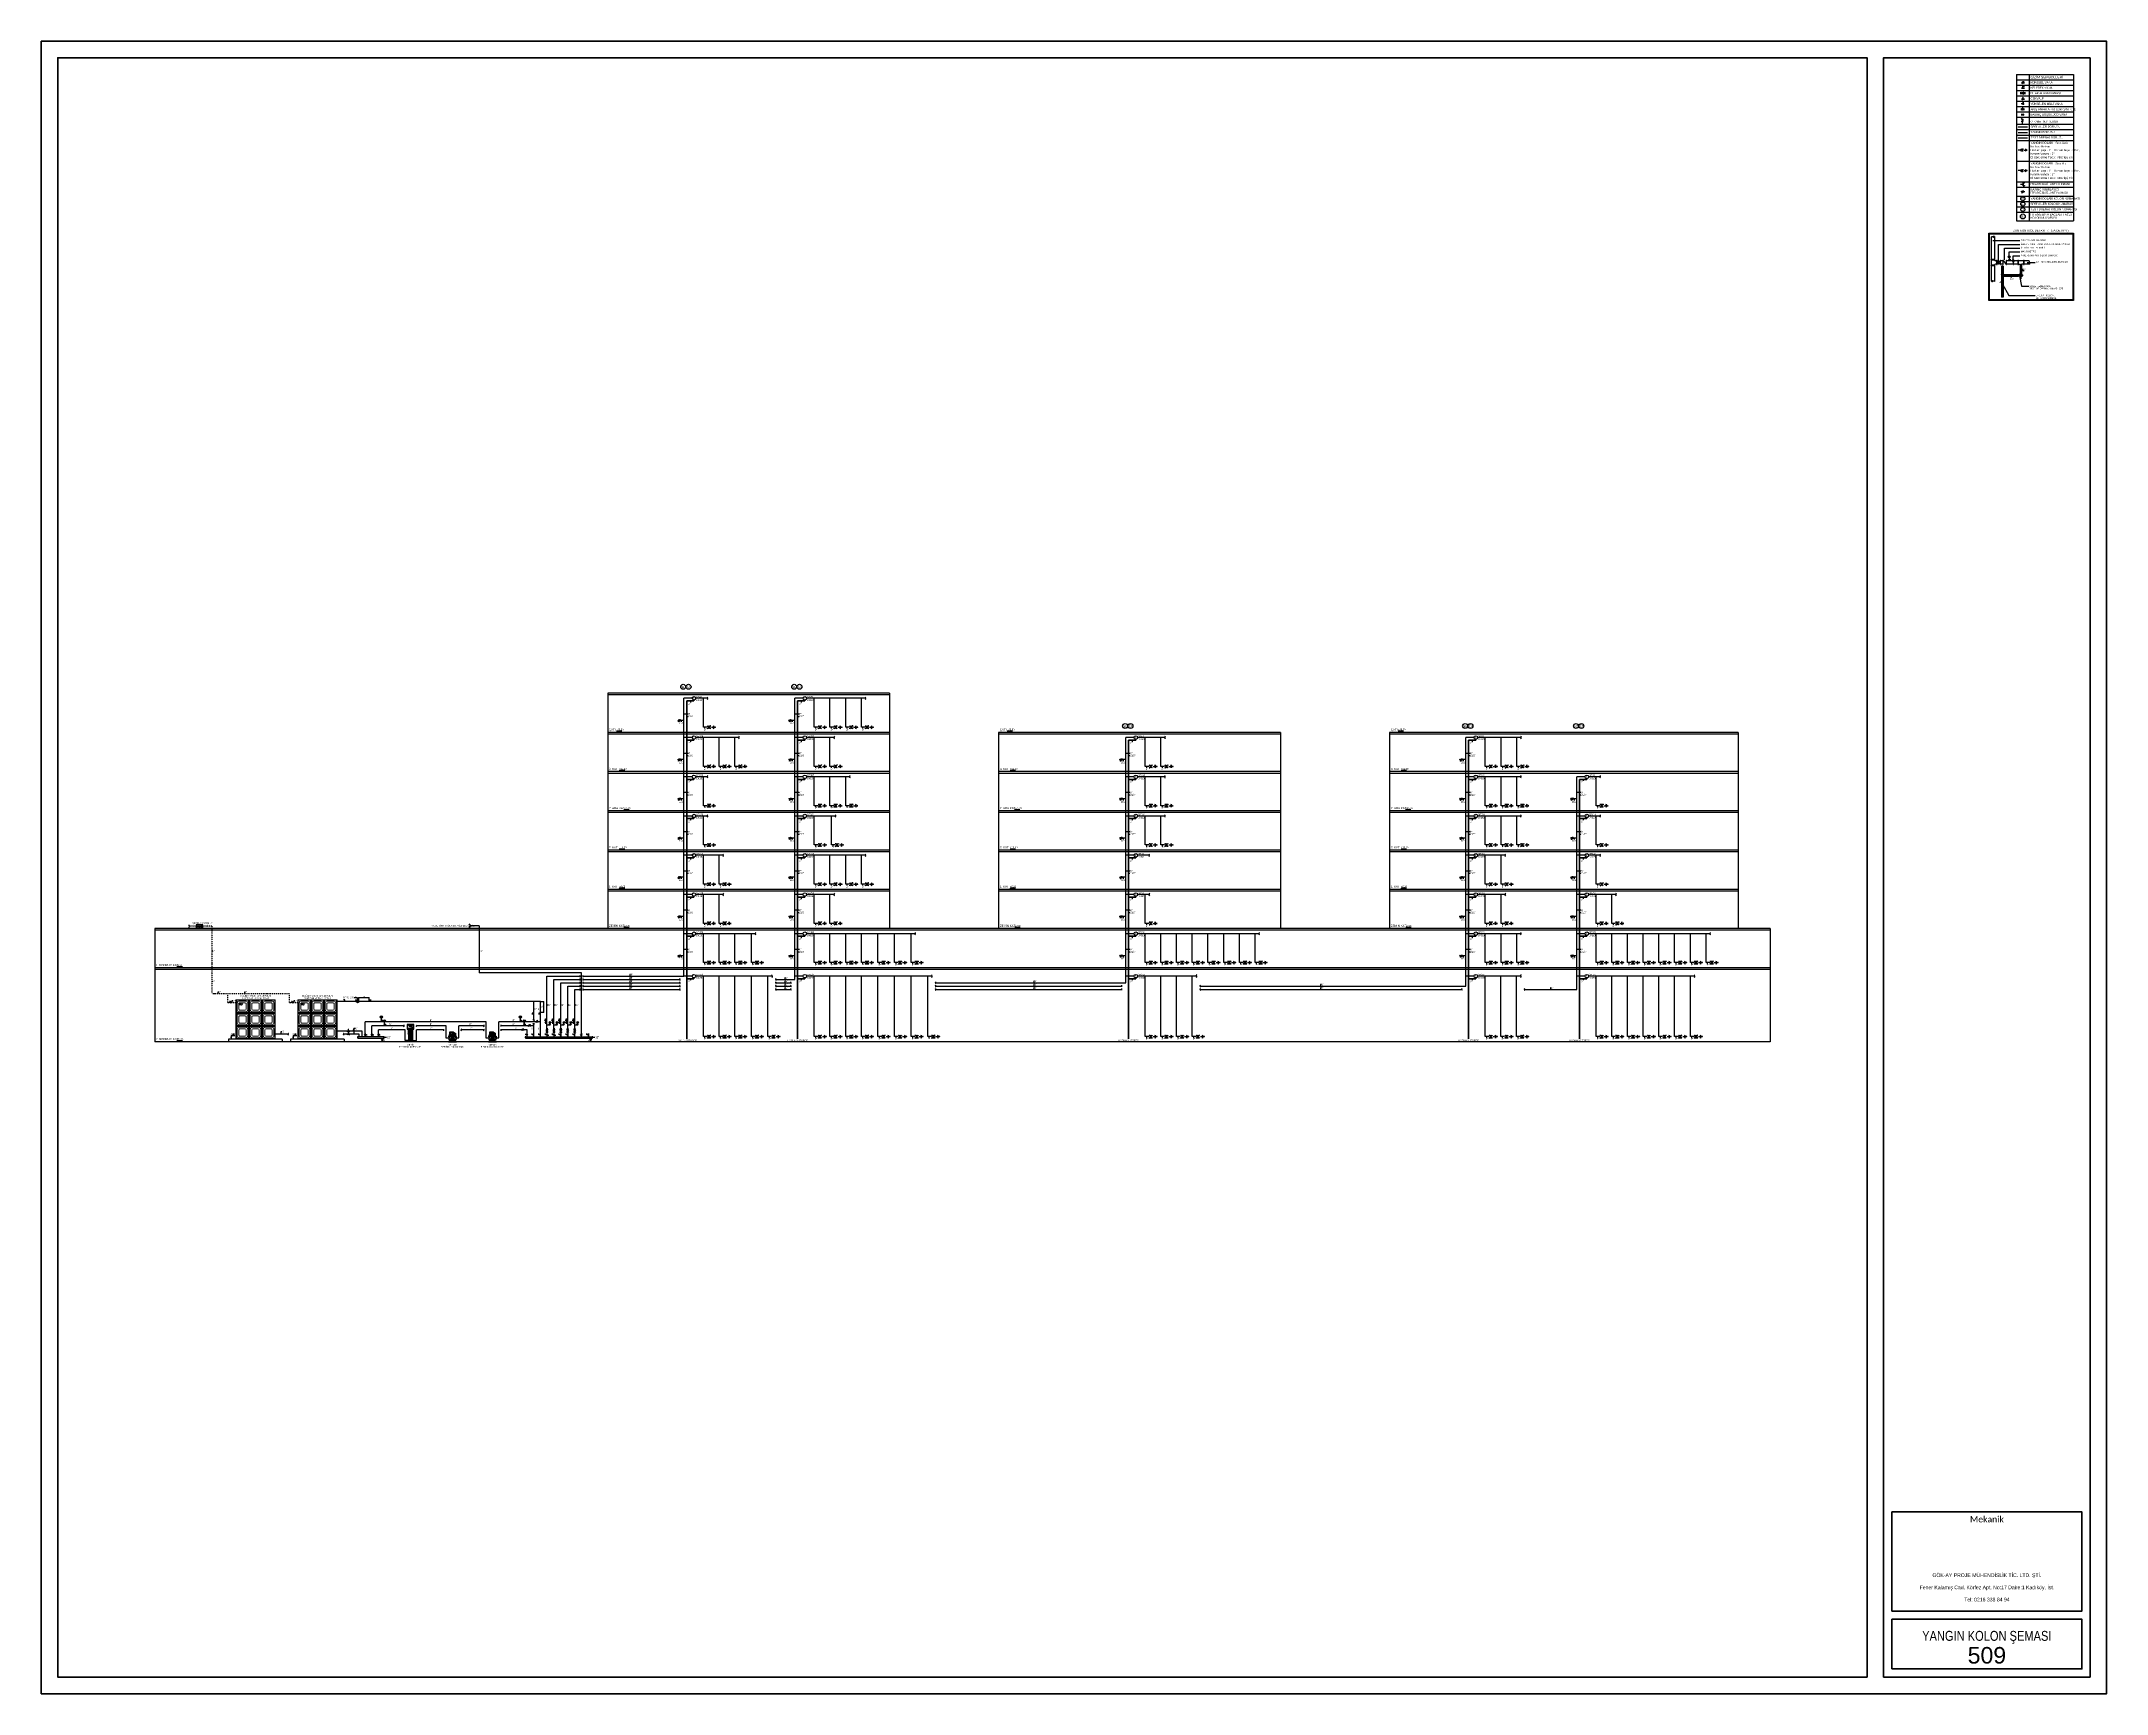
# Model space of a CAD drawing. Header units: centimetres. Extents: x 65749 to 90749, y -125491 to -105491.
import ezdxf
from ezdxf.enums import TextEntityAlignment as Align
from ezdxf.lldxf.tags import DXFTag

# ---------------------------------------------------------------- set-up
doc = ezdxf.new("R2010")
doc.units = ezdxf.units.CM
doc.header["$MEASUREMENT"] = 0
doc.header["$PDSIZE"] = -2
doc.linetypes.add('DASHDOT', pattern=[25.4, 12.7, -6.35, 0, -6.35])
doc.layers.get('0').update_dxf_attribs({"color": 255})
for name, color, linetype, lineweight in [('1-BASLIK', 53, 'Continuous', 25), ('1-CIHAZ', 132, 'Continuous', 30), ('Y-BASLIK', 183, 'Continuous', 15), ('Y-CIHAZ', 202, 'Continuous', 30), ('Y-CIHAZ NO', 61, 'Continuous', 15), ('Y-SPRINKLER-BORU', 150, 'Continuous', 30), ('Y-TEST-DRAIN-BORU', 40, 'HIDDEN', 40), ('Y-YANGINDOLABI-BORU', 1, 'HIDDEN', 30), ('Y-ZON-TEXT', 173, 'Continuous', 15)]:
    doc.layers.add(name, color=color, linetype=linetype, lineweight=lineweight)
for name, color, linetype in [('T-VANA-TEXT', 63, 'Continuous'), ('Y-DRENAJ', 40, 'HIDDEN'), ('Y-KOLON-NO', 13, 'Continuous'), ('Y-LEGEND-TURKCE', 61, 'Continuous'), ('Y-SP-ADET', 50, 'Continuous'), ('Y-SU', 4, 'DASHDOT'), ('Y-TEXT', 241, 'Continuous'), ('Y-VANA', 81, 'Continuous'), ('Y-YANGINDOLABI-TEXT', 32, 'Continuous')]:
    doc.layers.add(name, color=color, linetype=linetype)
doc.styles.add('170209 KESİT_1-1-200 OLCEK$0$160229_Kesit_Gorunus$0$VIVA_100', font='arial.ttf', dxfattribs={"height": 25})
doc.styles.add('ARIAL', font='arial.ttf')
doc.styles.add('ARIAL1', font='arial.ttf', dxfattribs={"width": 0.7})
doc.styles.add('GKM', font='arial.ttf', dxfattribs={"width": 0.6, "height": 2})
doc.styles.add('MONOTXT', font='monotxt_.ttf', dxfattribs={"width": 0.8, "height": 10})
doc.styles.add('ROMANS', font='romans__.ttf', dxfattribs={"width": 0.7})
doc.styles.add('TROMANS', font='TROMANS.shx', dxfattribs={"width": 0.7})
doc.styles.add('xref-antet-A0$0$XREF-ANTET-A0$0$ARIAL', font='calibri.ttf')
doc.styles.add('xref-antet-A0$0$XREF-ANTET-A0$0$ARIAL_ITALIC', font='calibri.ttf')
tags = doc.linetypes.add('HIDDEN', pattern=[0.375, 0.25, -0.125]).pattern_tags.tags
tags[6:7] = [DXFTag(74, 4), DXFTag(75, 0), DXFTag(340, '0'), DXFTag(46, 1.0), DXFTag(50, 0.0), DXFTag(44, 0.0), DXFTag(45, 0.0)]
tags[4:5] = [DXFTag(74, 4), DXFTag(75, 0), DXFTag(340, '0'), DXFTag(46, 1.0), DXFTag(50, 0.0), DXFTag(44, 0.0), DXFTag(45, 0.0)]
doc.dimstyles.new('GÖK-AY', dxfattribs={"dimscale": 0, "dimtxt": 5, "dimasz": 3, "dimexe": 3, "dimexo": 3, "dimgap": 1, "dimtad": 1, "dimdec": 0, "dimdsep": 46, "dimtxsty": 'TROMANS', "dimblk": 'OBLIQUE', "dimblk1": 'OBLIQUE', "dimblk2": 'ARCHTICK', "dimcen": 0, "dimadec": 0, "dimazin": 0, "dimtfac": 1, "dimtdec": 0, "dimtofl": 0, "dimtmove": 2, "dimatfit": 3, "dimldrblk": 'OBLIQUE', "dimfxl": 1, "dimtolj": 1, "dimarcsym": 0})

# ---------------------------------------------------------------- blocks, each defined once
blk = doc.blocks.new('A$Cda913a58')
at = {"color": 136, "linetype": 'Continuous', "lineweight": 13}
for p, q in [((5, -5), (0, 0)), ((0, -158), (0, 0)), ((0, -158), (0, 0)), ((0, 0), (158, 0)), ((153, -5), (158, 0)), ((158, -158), (158, 0)), ((158, -158), (158, 0)), ((5, -153), (0, -158)), ((0, -158), (158, -158)), ((5, -5), (5, -153)), ((153, -5), (5, -5)), ((5, -153), (153, -153)), ((15, -35), (15, -123)), ((123, -15), (35, -15)), ((35, -45), (35, -113)), ((35, -143), (123, -143)), ((113, -35), (45, -35)), ((45, -123), (113, -123)), ((123, -113), (123, -45)), ((143, -123), (143, -35)), ((153, -153), (153, -5)), ((153, -153), (158, -158))]:
    blk.add_line(p, q, dxfattribs=at)
for centre, radius, start, end in [((35, -35), 20, 90, 180), ((35, -123), 20, 180, 270), ((45, -45), 10, 90, 180), ((45, -113), 10, 180, 270), ((113, -45), 10, 0, 90), ((113, -113), 10, 270, 0), ((123, -35), 20, 0, 90), ((123, -123), 20, 270, 0)]:
    blk.add_arc(centre, radius, start, end, dxfattribs=at)
blk = doc.blocks.new('A$C6A667673')
for p, q in [((6, 21), (-6, 21)), ((0, 0), (0, 28))]:
    blk.add_line(p, q)
blk.add_lwpolyline([(12, 10), (-12, -10), (-13, 10), (13, -10)], close=True)
blk = doc.blocks.new('A$C26A76201')
at = {"layer": 'Y-VANA'}
blk.add_blockref('A$C6A667673', (0, -14), dxfattribs=at)
blk = doc.blocks.new('A$C09612243')
at = {"xscale": 0.8000000000001818, "yscale": 0.8000000000001818, "zscale": 0.8000000000001818}
blk.add_blockref('A$C26A76201', (10, 11), dxfattribs=at)
blk = doc.blocks.new('A$C3DDA2012')
at = {"xscale": 2.400000000001455, "yscale": 2.400000000001455, "zscale": 2.400000000001455}
blk.add_blockref('A$C09612243', (0, 19), dxfattribs=at)
blk = doc.blocks.new('A$C0B325108')
for p, q in [((-17, 23), (-17, 0)), ((18, 23), (18, 0))]:
    blk.add_line(p, q)
blk.add_lwpolyline([(0, 0), (0, 44), (26, 44)])
blk = doc.blocks.new('_Oblique')
at = {"color": 0, "linetype": 'ByBlock', "lineweight": -2}
blk.add_line((-0.5, -0.5), (0.5, 0.5), dxfattribs=at)
blk = doc.blocks.new('*D33')
at = {"layer": 'Defpoints', "color": 0, "transparency": 16777216}
for p in [(71790, -117111), (71790, -117243), (71828, -117243)]:
    blk.add_point(p, dxfattribs=at)
at = {"layer": 'Y-TEXT', "color": 0, "lineweight": -2, "transparency": 16777216}
for p, q in [((71793, -117111), (71831, -117111)), ((71793, -117243), (71831, -117243)), ((71828, -117111), (71828, -117243))]:
    blk.add_line(p, q, dxfattribs=at)
at = {"layer": 'Y-TEXT', "color": 0, "lineweight": -2, "transparency": 16777216, "xscale": 3, "yscale": 3, "zscale": 3}
for p, rotation in [((71828, -117111), 90), ((71828, -117243), 270)]:
    blk.add_blockref('_Oblique', p, dxfattribs=dict(at, rotation=rotation))
at = {"layer": 'Y-TEXT', "color": 0, "transparency": 16777216, "insert": (71817, -117177), "char_height": 20, "attachment_point": 5, "rotation": 90, "style": 'TROMANS'}
blk.add_mtext('\\A1;75', dxfattribs=at)
blk = doc.blocks.new('_ArchTick')
at = {"color": 0, "linetype": 'ByBlock', "const_width": 0.15}
blk.add_lwpolyline([(-0.5, -0.5), (0.5, 0.5)], dxfattribs=at)
blk = doc.blocks.new('*D34')
at = {"layer": 'Defpoints', "color": 0, "transparency": 16777216}
for p in [(69592, -117067), (69592, -117110), (69717, -117104)]:
    blk.add_point(p, dxfattribs=at)
at = {"layer": 'Y-TEXT', "color": 0, "lineweight": -2, "transparency": 16777216}
for p, q in [((69592, -117107), (69592, -117064)), ((69717, -117067), (69592, -117067)), ((69717, -117101), (69717, -117064))]:
    blk.add_line(p, q, dxfattribs=at)
at = {"layer": 'Y-TEXT', "color": 0, "lineweight": -2, "transparency": 16777216, "xscale": 3, "yscale": 3, "zscale": 3, "rotation": 180}
blk.add_blockref('_Oblique', (69592, -117067), dxfattribs=at)
at = {"layer": 'Y-TEXT', "color": 0, "lineweight": -2, "transparency": 16777216, "xscale": 3, "yscale": 3, "zscale": 3}
blk.add_blockref('_Oblique', (69717, -117067), dxfattribs=at)
at = {"layer": 'Y-TEXT', "color": 0, "transparency": 16777216, "insert": (69654, -117056), "char_height": 20, "attachment_point": 5, "style": 'TROMANS'}
blk.add_mtext('\\A1;30', dxfattribs=at)
blk = doc.blocks.new('VANA')
blk.add_lwpolyline([(0, 0), (-13, 0), (-13, -12)])
blk.add_lwpolyline([(8, -10), (-8, -10), (8, 10), (-8, 10)], close=True)
blk = doc.blocks.new('A$C7E5C2832')
for p, q in [((-0.06, 0.33), (0, 0.22)), ((0.06, 0.33), (-0.06, 0.33)), ((-0.06, 0.11), (0, 0.22)), ((0.06, 0.11), (-0.06, 0.11)), ((0, 0.33), (0, 0.49)), ((0, 0.22), (0.06, 0.33)), ((0, 0.22), (0.06, 0.11)), ((0, 0.22), (0.12, 0.22)), ((0, 0), (0, 0.11)), ((0.12, 0.22), (0.12, 0.09))]:
    blk.add_line(p, q)
blk.add_circle((0, 0.64), 0.15)
at = {"style": 'ROMANS', "text_generation_flag": 4, "width": 0.7}
blk.add_text('M', height=0.153, rotation=180, dxfattribs=at).set_placement((0.06, 0.55))
blk = doc.blocks.new('GYFTNSDFCG')
at = {"linetype": 'Continuous'}
blk.add_lwpolyline([(-33, 50), (33, -50), (-33, -50), (33, 50)], close=True, dxfattribs=at)
blk.add_lwpolyline([(0, 0), (67, 0), (67, 61)], dxfattribs=at)
blk = doc.blocks.new('Kesme')
blk.add_lwpolyline([(-22, 0, 0.576786), (-5, -3, -0.54493), (11, -6)], format="xyb")
blk = doc.blocks.new('A$C55921D76')
at = {"linetype": 'ByBlock'}
for p, q in [((-218, 105), (-216, 108)), ((-218, 72), (-216, 75)), ((-215, 21), (-181, 21)), ((-215, 19), (-215, 21)), ((-215, 19), (-181, 19)), ((-215, 18), (-181, 18)), ((-215, 17), (-215, 18)), ((-215, 17), (-181, 17)), ((-214, 22), (-212, 22)), ((-214, 21), (-214, 22)), ((-212, 21), (-214, 21)), ((-214, 21), (-214, 21)), ((-213, 21), (-213, 21)), ((-212, 27), (-212, 64)), ((-212, 63), (-184, 63)), ((-212, 27), (-204, 27)), ((-212, 22), (-212, 21)), ((-212, 6), (-184, 6)), ((-212, 6), (-212, -45)), ((-212, 4), (-184, 4)), ((-211, 63), (-211, 27)), ((-211, 6), (-211, 7)), ((-211, 7), (-211, 7)), ((-210, 7), (-211, 7)), ((-211, 7), (-210, 7)), ((-211, -45), (-211, 4)), ((-210, 63), (-210, 27)), ((-210, 7), (-210, 7)), ((-210, 7), (-210, 6)), ((-210, 4), (-210, -45)), ((-207, 13), (-209, 17)), ((-208, 21), (-208, 24)), ((-207, 23), (-208, 23)), ((-207, 63), (-207, 27)), ((-191, 23), (-207, 23)), ((-207, 6), (-207, 13)), ((-191, 71), (-205, 71)), ((-205, 6), (-205, 17)), ((-204, 63), (-204, 27)), ((-204, 27), (-189, 27)), ((-201, 63), (-201, 32)), ((-201, 32), (-201, 27)), ((-199, 95), (-197, 98)), ((-198, 74), (-198, 32)), ((-198, 32), (-198, -59)), ((-195, 63), (-195, 32)), ((-195, 32), (-195, 27)), ((-192, 63), (-192, 27)), ((-188, 23), (-191, 23)), ((-191, 6), (-191, 17)), ((-189, 63), (-189, 27)), ((-189, 27), (-184, 27)), ((-189, 13), (-187, 17)), ((-189, 6), (-189, 13)), ((-188, 21), (-188, 24)), ((-186, 95), (-184, 98)), ((-186, 63), (-186, 27)), ((-186, 7), (-186, 7)), ((-185, 7), (-186, 7)), ((-186, 7), (-185, 7)), ((-186, 7), (-186, 6)), ((-186, 4), (-186, -45)), ((-185, 63), (-185, 27)), ((-185, 6), (-185, 7)), ((-185, 7), (-185, 7)), ((-185, -45), (-185, 4)), ((-184, 64), (-184, 27)), ((-184, 21), (-184, 22)), ((-184, 22), (-182, 22)), ((-182, 21), (-184, 21)), ((-184, 6), (-184, -45)), ((-183, 21), (-183, 21)), ((-182, 22), (-182, 21)), ((-182, 21), (-182, 21)), ((-181, 19), (-181, 21)), ((-181, 17), (-181, 18)), ((-177, 67), (-177, -55)), ((-175, 80), (-173, 82)), ((-172, 67), (-172, -55)), ((-168, 105), (-165, 108)), ((-168, 72), (-165, 75)), ((-165, -55), (-228, -55)), ((-228, -55), (-228, -62)), ((-165, -62), (-228, -62)), ((-217, -45), (-204, -45)), ((-217, -45), (-217, -54)), ((-212, -44), (-204, -44)), ((-207, -48), (-190, -48)), ((-192, -44), (-184, -44)), ((-192, -45), (-179, -45)), ((-179, -45), (-179, -54)), ((-165, -62), (-165, -55))]:
    blk.add_line(p, q, dxfattribs=at)
for points in [[(-185, 67), (-160, 67), (-160, 115), (-225, 115)], [(-225, 115), (-225, 67), (-212, 67)], [(-186, 69), (-163, 69), (-163, 112), (-222, 112)], [(-222, 112), (-222, 69), (-210, 69)]]:
    blk.add_lwpolyline(points, dxfattribs=at)
for points in [[(-204, 103), (-204, 90), (-178, 90), (-178, 103)], [(-202, 101), (-202, 92), (-193, 92), (-193, 101)], [(-190, 101), (-190, 92), (-181, 92), (-181, 101)], [(-179, 85), (-179, 77), (-170, 77), (-170, 85)]]:
    blk.add_lwpolyline(points, close=True, dxfattribs=at)
for centre, radius in [((-217, 107), 2.81), ((-217, 74), 2.81), ((-198, 97), 2.25), ((-185, 97), 2.25), ((-174, 81), 2.25), ((-166, 107), 2.81), ((-166, 74), 2.81), ((-198, -47), 6.48), ((-203, -47), 0.794), ((-202, -51), 0.794), ((-198, -47), 3.87), ((-201, -44), 0.794), ((-198, -42), 0.794), ((-198, -52), 0.794), ((-194, -44), 0.794), ((-194, -51), 0.794), ((-193, -47), 0.794)]:
    blk.add_circle(centre, radius, dxfattribs=at)
for centre, radius, start, end in [((-205, 64), 7.14, 90, 180), ((-208, 27), 3.84, 180, 278.5974), ((-191, 64), 7.14, 0, 90), ((-188, 28), 4.21, 270, 354.2948)]:
    blk.add_arc(centre, radius, start, end, dxfattribs=at)
blk = doc.blocks.new('Z1')
at = {"linetype": 'Continuous'}
blk.add_lwpolyline([(-5, 0), (-5, 7), (-11, 7)], dxfattribs=at)
blk.add_lwpolyline([(-10, -3), (0, 3), (0, -3), (-10, 3)], close=True, dxfattribs=at)
blk = doc.blocks.new('A$C353D6097')
at = {"linetype": 'Continuous'}
blk.add_lwpolyline([(12, 0), (12, 14), (-1, 14)], dxfattribs=at)
blk.add_lwpolyline([(0, 8), (25, -8), (25, 8), (0, -8)], close=True, dxfattribs=at)
blk = doc.blocks.new('A$C3BAF248B')
at = {"linetype": 'Continuous'}
for p, q in [((8, 0), (-8, 0)), ((8, -25), (-8, -25))]:
    blk.add_line(p, q, dxfattribs=at)
blk.add_lwpolyline([(0, -13), (17, -13), (17, -28)], dxfattribs=at)
blk = doc.blocks.new('A$C534F1FFE')
at = {"linetype": 'Continuous'}
for p, q in [((12, 35), (-12, 35)), ((-12, 17), (0, 35)), ((12, 17), (-12, 17)), ((0, 35), (12, 17))]:
    blk.add_line(p, q, dxfattribs=at)
blk.add_lwpolyline([(-12, 17), (12, -17), (-12, -17), (12, 17)], close=True, dxfattribs=at)
blk = doc.blocks.new('A$C5BF36ED3')
for p, q in [((-21, 42), (-35, 42)), ((-9, 28), (-21, 28)), ((-15, 36), (-15, 28)), ((0, 42), (-10, 42))]:
    blk.add_line(p, q)
for centre, radius in [((-49, 42), 13.7), ((-15, 42), 5.75)]:
    blk.add_circle(centre, radius)
at = {"style": 'ROMANS', "width": 0.7}
blk.add_text('M', height=14, rotation=90, dxfattribs=at).set_placement((-41, 36))
blk = doc.blocks.new('A$C325C500B')
at = {"color": 7, "linetype": 'Continuous'}
for p, q in [((0, 52), (18, 58)), ((37, 52), (0, 52)), ((0, 52), (18, 46)), ((54, 12), (37, 52)), ((54, 92), (54, 12)), ((54, 92), (72, 52)), ((109, 52), (72, 52)), ((136, 12), (216, 92)), ((136, 92), (216, 12)), ((136, 92), (141, 78)), ((136, 92), (150, 86)), ((136, 12), (142, 26)), ((136, 12), (150, 17)), ((216, 92), (202, 87)), ((216, 12), (202, 18)), ((216, 92), (210, 78)), ((216, 12), (211, 26))]:
    blk.add_line(p, q, dxfattribs=at)
blk.add_line((226, 52), (326, 52))
at = {"linetype": 'Continuous', "const_width": 4}
blk.add_lwpolyline([(126, 102), (226, 102), (226, 2), (126, 2), (126, 102)], dxfattribs=at)
at = {"color": 7, "linetype": 'Continuous'}
blk.add_circle((176, 52), 27.6, dxfattribs=at)
blk = doc.blocks.new('K')
blk.add_lwpolyline([(0, 12), (-20, 12), (-20, -7)])
blk.add_lwpolyline([(9, 25), (-9, 25), (9, 0), (-9, 0)], close=True)
blk = doc.blocks.new('A$C75B759AB')
for p, q in [((4, 51), (-7, 40)), ((4, 51), (-2, 48)), ((0, 31), (0, 21)), ((0, 6), (0, -6)), ((4, 51), (1, 45))]:
    blk.add_line(p, q)
blk.add_circle((0, 45), 14.1)
blk.add_arc((0, 45), 8.25, 307.8507, 180)
at = {"xscale": -0.6000000000058208, "yscale": 0.5999999999985448, "zscale": 0.6}
blk.add_blockref('K', (0, 6), dxfattribs=at)
blk = doc.blocks.new('Test&Drenaj Vanası')
at = {"layer": 'Y-VANA', "lineweight": 18}
for p, q in [((-865, 2053), (-856, 2053)), ((-865, 2053), (-865, 2003)), ((-865, 2045), (-856, 2045)), ((-865, 2028), (-856, 2028)), ((-865, 2012), (-856, 2012)), ((-865, 2003), (-856, 2003)), ((-856, 2003), (-856, 2053)), ((-856, 2052), (-855, 2052)), ((-856, 2005), (-803, 2005)), ((-855, 2055), (-853, 2055)), ((-855, 2052), (-855, 2055)), ((-855, 2038), (-855, 2052)), ((-853, 2064), (-841, 2071)), ((-853, 2064), (-853, 2050)), ((-853, 2050), (-853, 2046)), ((-853, 2050), (-841, 2043)), ((-853, 2046), (-841, 2039)), ((-851, 2045), (-851, 2041)), ((-830, 2064), (-841, 2071)), ((-830, 2050), (-841, 2043)), ((-830, 2046), (-841, 2039)), ((-831, 2045), (-831, 2041)), ((-830, 2064), (-830, 2050)), ((-830, 2055), (-827, 2055)), ((-830, 2050), (-830, 2046)), ((-827, 2055), (-827, 2038)), ((-827, 2052), (-816, 2052)), ((-824, 2044), (-824, 2005)), ((-808, 2043), (-824, 2043)), ((-812, 2018), (-819, 2018)), ((-818, 2066), (-818, 2059)), ((-772, 2066), (-818, 2066)), ((-818, 2059), (-772, 2059)), ((-816, 2059), (-816, 2052)), ((-811, 2066), (-811, 2059)), ((-808, 2059), (-808, 2043)), ((-803, 2059), (-808, 2059)), ((-765, 2059), (-803, 2059)), ((-797, 2038), (-803, 2038)), ((-803, 2038), (-803, 1926)), ((-803, 1926), (-797, 1926)), ((-795, 2038), (-800, 2038)), ((-800, 1926), (-795, 1926)), ((-795, 2031), (-798, 2029)), ((-798, 2029), (-798, 2026)), ((-798, 2026), (-795, 2025)), ((-795, 2066), (-795, 2059)), ((-795, 2038), (-791, 2038)), ((-795, 2031), (-793, 2029)), ((-793, 2026), (-795, 2025)), ((-791, 1926), (-795, 1926)), ((-793, 2038), (-788, 2038)), ((-793, 2029), (-793, 2026)), ((-788, 1926), (-793, 1926)), ((-788, 2038), (-788, 1926)), ((-788, 2005), (-784, 2005)), ((-784, 2005), (-765, 2005)), ((-784, 2005), (-778, 2001)), ((-780, 2066), (-780, 2059)), ((-772, 2018), (-779, 2018)), ((-778, 2001), (-778, 2005)), ((-778, 2001), (-760, 2001)), ((-772, 2059), (-772, 2066)), ((-765, 2005), (-765, 2059)), ((-764, 2053), (-765, 2053)), ((-764, 2053), (-764, 2001)), ((-760, 2053), (-764, 2053)), ((-760, 2001), (-760, 2053)), ((-760, 2044), (-743, 2043)), ((-760, 2040), (-743, 2040)), ((-760, 2028), (-743, 2028)), ((-760, 2017), (-743, 2017)), ((-760, 2013), (-743, 2014)), ((-743, 2043), (-743, 2014)), ((-743, 2031), (-743, 2026)), ((-743, 2031), (-735, 2031)), ((-743, 2030), (-743, 2025)), ((-743, 2026), (-735, 2026)), ((-742, 2031), (-742, 2026)), ((-742, 2031), (-742, 2026)), ((-741, 2031), (-741, 2026)), ((-741, 2031), (-741, 2026)), ((-741, 2031), (-741, 2026)), ((-740, 2031), (-740, 2026)), ((-740, 2031), (-740, 2026)), ((-739, 2031), (-739, 2026)), ((-735, 2031), (-735, 2026))]:
    blk.add_line(p, q, dxfattribs=at)
for points in [[(-855, 2038, 0.1835), (-854, 2036, 0.102418), (-851, 2034, 0.061498), (-847, 2032, 0.047772), (-841, 2032, 0.047772), (-836, 2032, 0.061498), (-832, 2034, 0.102418), (-828, 2036, 0.1835), (-827, 2038, 0.1835)], [(-854, 2050, 0.113266), (-854, 2047, 0.126663)], [(-854, 2047, 0.126663), (-853, 2043, 0.106049), (-850, 2040, 0.085856), (-846, 2038, 0.07555), (-841, 2037, 0.07555), (-836, 2038, 0.085856), (-832, 2040, 0.106049), (-829, 2043, 0.126663), (-828, 2047, 0.113266), (-829, 2050, 0.106049)], [(-851, 2044, 0.032831), (-850, 2043, 0.085856), (-846, 2041, 0.047675), (-843, 2040, 0.07555)], [(-851, 2043, 0.021497), (-850, 2042, 0.085856), (-846, 2040, 0.07555), (-841, 2039, 0.07555), (-836, 2040, 0.085856), (-832, 2042, 0.017822), (-831, 2043, 0.126663)], [(-851, 2042, 0.021497), (-850, 2041, 0.085856), (-846, 2039, 0.07555), (-841, 2038, 0.07555), (-836, 2039, 0.085856), (-832, 2041, 0.017822), (-831, 2042, 0.126663)], [(-851, 2042, 0.021497), (-850, 2042, 0.085856), (-846, 2040, 0.07555), (-841, 2039, 0.07555), (-836, 2040, 0.085856), (-832, 2042, 0.017822), (-831, 2042, 0.126663)], [(-851, 2041, 0.021497), (-850, 2040, 0.085856), (-846, 2038, 0.07555), (-841, 2038, 0.07555), (-836, 2038, 0.085856), (-832, 2040, 0.017822), (-831, 2041, 0.126663)], [(-840, 2040, 0.061511), (-836, 2041, 0.085856), (-832, 2043, 0.007068), (-831, 2043, 0.126663)], [(-838, 2041, 0.035873), (-836, 2042, 0.085856), (-832, 2044, 0.007068), (-831, 2044, 0.126663)]]:
    blk.add_lwpolyline(points, format="xyb", dxfattribs=at)
for centre, radius in [((-841, 2057), 8.44), ((-807, 2011), 3.7), ((-807, 2011), 1.5), ((-795, 2028), 4.33), ((-784, 2011), 3.7), ((-784, 2011), 1.5)]:
    blk.add_circle(centre, radius, dxfattribs=at)
for centre, radius, start, end in [((-841, 2038), 13.9, 180, 0), ((-851, 2048), 3.84, 131.43888, 195.70852), ((-795, 2018), 23.8, 0, 180), ((-795, 2018), 16.6, 116.26406, 179.20143), ((-795, 2018), 16.6, 0.79857, 63.73594)]:
    blk.add_arc(centre, radius, start, end, dxfattribs=at)
at = {"layer": 'Y-VANA', "lineweight": 18, "style": 'ROMANS'}
for s, p in [('DRAIN', (-820, 2016)), ('OFF', (-768, 2018))]:
    blk.add_text(s, height=2.3, rotation=90, dxfattribs=at).set_placement(p)
blk.add_text('TEST', height=2.3, dxfattribs=at).set_placement((-799, 2045))
blk = doc.blocks.new('PN')
blk.add_circle((0, 0), 30)
at = {"ltscale": 50, "style": 'ARIAL1', "width": 0.7}
blk.add_attdef('NO', text='', height=30, dxfattribs=at).set_placement((0, 0), align=Align.MIDDLE_CENTER)
blk = doc.blocks.new('A$C136E24A5')
at = {"linetype": 'Continuous'}
for p, q in [((-12, -8), (13, 8)), ((-12, 8), (-12, -8)), ((13, -8), (-12, 8)), ((-8, 17), (8, 17)), ((0, 0), (0, 17)), ((13, 8), (13, -8))]:
    blk.add_line(p, q, dxfattribs=at)
blk = doc.blocks.new('A$C71446B59')
at = {"linetype": 'Continuous'}
blk.add_lwpolyline([(0.1, -0.1), (0.23, -0.1), (0.23, 0.02)], dxfattribs=at)
blk.add_lwpolyline([(0.03, 0), (0.16, -0.2), (0.03, -0.2), (0.16, 0)], close=True, dxfattribs=at)
blk = doc.blocks.new('A$C66241EC0')
at = {"linetype": 'Continuous'}
for p, q in [((200, -66), (0, 67)), ((0, 67), (0, -66)), ((200, 67), (200, -66))]:
    blk.add_line(p, q, dxfattribs=at)
blk = doc.blocks.new('A$C5C5A6AF1')
at = {"linetype": 'Continuous'}
blk.add_lwpolyline([(0, 7), (-9, 7), (-9, -1)], dxfattribs=at)
blk.add_lwpolyline([(4, 0), (-4, 13), (4, 13), (-4, 0)], close=True, dxfattribs=at)
blk = doc.blocks.new('P')
for points in [[(0, 17), (35, 52), (57, 31), (103, 77), (84, 70)], [(103, 77), (96, 58)]]:
    blk.add_lwpolyline(points)
blk = doc.blocks.new('A$C52EE5F1D')
h = blk.add_hatch()
h.set_pattern_fill('ANSI31', color=256, scale=5, angle=-90, style=0)
h.set_pattern_definition([(315, (-8947.321, 100.9137), (0.44194174, 0.44194174), [])])
h.paths.add_polyline_path([(-6, 53, 0.668179), (0, 40, 0.198912), (5, 42)])
for p, q in [((-6, 53), (5, 42)), ((0, 40), (0, 32)), ((0, 0), (0, 17))]:
    blk.add_line(p, q)
blk.add_circle((0, 47), 7.67)
for name, p, xscale, yscale, zscale, rotation in [('A$C5C5A6AF1', (0, 32), 1.151997189153917, 1.151997189153917, 1.151997189153917, 180), ('P', (-3, 49), -0.25, 0.25, 0.25, 270)]:
    blk.add_blockref(name, p, dxfattribs=dict(xscale=xscale, yscale=yscale, zscale=zscale, rotation=rotation))
blk = doc.blocks.new('BASINÇDÜŞÜRÜCÜ')
at = {"linetype": 'Continuous'}
blk.add_lwpolyline([(186213, 26011), (186243, 26032), (186243, 26006), (186213, 26027)], close=True, dxfattribs=at)
blk = doc.blocks.new('A$Cd15443be')
for p, q in [((-0.62, -0.02), (-0.62, 0.02)), ((-0.61, 0.02), (-0.62, 0.02)), ((-0.61, -0.05), (-0.61, 0.05)), ((-0.58, -0.05), (-0.58, 0.05)), ((-0.53, 0.01), (-0.58, 0.01)), ((-0.53, -0.02), (-0.53, 0.02)), ((-0.53, 0.01), (-0.53, 0.02)), ((-0.53, 0.02), (-0.52, 0.02)), ((-0.53, 0.01), (-0.52, 0.01)), ((-0.5, 0.02), (-0.52, 0.02)), ((-0.52, -0.02), (-0.52, 0.02)), ((-0.5, -0.02), (-0.5, 0.02)), ((-0.45, 0.02), (-0.5, 0.02)), ((-0.44, 0.04), (-0.42, 0.04)), ((-0.44, 0.03), (-0.44, -0.03)), ((-0.44, 0.03), (-0.44, 0.03)), ((-0.44, 0.02), (-0.42, 0.02)), ((-0.41, 0.05), (-0.42, 0.04)), ((-0.42, -0.04), (-0.42, 0.04)), ((-0.41, -0.06), (-0.41, 0.06)), ((-0.4, 0.06), (-0.41, 0.06)), ((-0.4, -0.06), (-0.4, 0.06)), ((-0.38, 0.08), (-0.39, 0.08)), ((-0.39, 0.04), (-0.38, 0.04)), ((-0.37, -0.06), (-0.37, 0.06)), ((-0.37, 0.06), (-0.37, 0.06)), ((-0.18, -0.06), (-0.18, 0.06)), ((-0.18, 0.06), (-0.18, 0.06)), ((-0.16, 0.08), (-0.17, 0.08)), ((-0.17, 0.04), (-0.16, 0.04)), ((-0.15, -0.06), (-0.15, 0.06)), ((-0.12, 0.06), (-0.15, 0.06)), ((-0.01, 0.07), (-0.13, 0.07)), ((-0.12, 0.09), (-0.11, 0.09)), ((-0.12, 0.06), (-0.12, 0.08)), ((-0.12, 0.08), (-0.11, 0.08)), ((-0.12, 0.06), (-0.11, 0.06)), ((-0.12, 0.05), (-0.11, 0.05)), ((-0.11, -0.12), (-0.11, 0.12)), ((-0.08, 0.12), (-0.11, 0.12)), ((-0.11, 0.05), (-0.11, 0.09)), ((-0.08, -0.12), (-0.08, 0.15)), ((-0.07, 0.15), (-0.08, 0.15)), ((-0.07, 0.08), (-0.08, 0.08)), ((-0.07, 0.08), (-0.08, 0.08)), ((-0.07, 0.06), (-0.08, 0.06)), ((-0.07, 0.06), (-0.08, 0.06)), ((-0.07, -0.12), (-0.07, 0.15)), ((-0.05, 0.12), (-0.07, 0.12)), ((-0.05, -0.12), (-0.05, 0.12)), ((-0.05, 0.09), (-0.04, 0.09)), ((-0.05, 0.06), (-0.05, 0.08)), ((-0.05, 0.08), (-0.04, 0.08)), ((-0.05, 0.06), (-0.04, 0.06)), ((-0.05, 0.05), (-0.04, 0.05)), ((-0.04, 0.06), (-0.04, 0.08)), ((-0.03, 0.08), (-0.04, 0.08)), ((-0.03, 0.08), (-0.04, 0.08)), ((-0.03, 0.06), (-0.04, 0.06)), ((-0.03, 0.06), (-0.04, 0.06)), ((0, 0.05), (-0.04, 0.05)), ((-0.03, 0.06), (-0.03, 0.08)), ((-0.03, 0.06), (-0.03, 0.08)), ((-0.03, 0.08), (-0.03, 0.08)), ((-0.03, 0.06), (-0.03, 0.06)), ((0, 0.05), (0, -0.05)), ((-0.61, -0.02), (-0.62, -0.02)), ((-0.53, -0.01), (-0.58, -0.01)), ((-0.5, -0.22), (-0.55, -0.27)), ((-0.44, -0.37), (-0.55, -0.27)), ((-0.43, -0.37), (-0.54, -0.26)), ((-0.53, -0.01), (-0.52, -0.01)), ((-0.53, -0.02), (-0.53, -0.01)), ((-0.53, -0.02), (-0.52, -0.02)), ((-0.42, -0.35), (-0.53, -0.25)), ((-0.5, -0.02), (-0.52, -0.02)), ((-0.41, -0.35), (-0.52, -0.24)), ((-0.4, -0.33), (-0.51, -0.23)), ((-0.45, -0.02), (-0.5, -0.02)), ((-0.45, -0.17), (-0.5, -0.21)), ((-0.39, -0.32), (-0.5, -0.21)), ((-0.4, -0.33), (-0.5, -0.22)), ((-0.46, -0.16), (-0.45, -0.15)), ((-0.34, -0.28), (-0.46, -0.16)), ((-0.45, -0.14), (-0.44, -0.13)), ((-0.32, -0.27), (-0.45, -0.14)), ((-0.33, -0.27), (-0.45, -0.15)), ((-0.44, -0.02), (-0.42, -0.02)), ((-0.44, -0.03), (-0.44, -0.03)), ((-0.44, -0.04), (-0.42, -0.04)), ((-0.31, -0.26), (-0.44, -0.13)), ((-0.4, -0.33), (-0.44, -0.37)), ((-0.43, -0.14), (-0.38, -0.1)), ((-0.41, -0.05), (-0.42, -0.04)), ((-0.4, -0.06), (-0.41, -0.06)), ((-0.39, -0.04), (-0.38, -0.04)), ((-0.38, -0.08), (-0.39, -0.08)), ((-0.34, -0.27), (-0.39, -0.32)), ((-0.38, -0.1), (-0.36, -0.1)), ((-0.27, -0.2), (-0.38, -0.1)), ((-0.37, -0.06), (-0.37, -0.06)), ((-0.27, -0.18), (-0.36, -0.1)), ((-0.34, -0.28), (-0.33, -0.27)), ((-0.32, -0.25), (-0.27, -0.2)), ((-0.32, -0.27), (-0.31, -0.26)), ((-0.27, -0.2), (-0.27, -0.18)), ((-0.17, -0.04), (-0.16, -0.04)), ((-0.16, -0.08), (-0.17, -0.08)), ((-0.12, -0.06), (-0.15, -0.06)), ((-0.01, -0.07), (-0.13, -0.07)), ((-0.12, -0.05), (-0.11, -0.05)), ((-0.12, -0.08), (-0.12, -0.06)), ((-0.12, -0.06), (-0.11, -0.06)), ((-0.12, -0.08), (-0.11, -0.08)), ((-0.12, -0.09), (-0.11, -0.09)), ((-0.11, -0.09), (-0.11, -0.05)), ((-0.08, -0.12), (-0.11, -0.12)), ((-0.07, -0.06), (-0.08, -0.06)), ((-0.07, -0.06), (-0.08, -0.06)), ((-0.07, -0.08), (-0.08, -0.08)), ((-0.07, -0.08), (-0.08, -0.08)), ((-0.05, -0.12), (-0.07, -0.12)), ((-0.05, -0.05), (-0.04, -0.05)), ((-0.05, -0.08), (-0.05, -0.06)), ((-0.05, -0.06), (-0.04, -0.06)), ((-0.05, -0.08), (-0.04, -0.08)), ((-0.05, -0.09), (-0.04, -0.09)), ((0, -0.05), (-0.04, -0.05)), ((-0.04, -0.08), (-0.04, -0.06)), ((-0.03, -0.06), (-0.04, -0.06)), ((-0.03, -0.06), (-0.04, -0.06)), ((-0.03, -0.08), (-0.04, -0.08)), ((-0.03, -0.08), (-0.04, -0.08)), ((-0.03, -0.08), (-0.03, -0.06)), ((-0.03, -0.06), (-0.03, -0.06)), ((-0.03, -0.08), (-0.03, -0.06)), ((-0.03, -0.08), (-0.03, -0.08))]:
    blk.add_line(p, q)
for centre, radius, start, end in [((-0.59, 0.05), 0.0127, 90, 180), ((-0.59, 0.05), 0.0127, 0, 90), ((-0.52, 0.02), 0.0111, 151.4928, 208.5072), ((-0.49, 0), 0.0422, 165.523, 194.477), ((-0.45, 0.03), 0.00844, 270, 0), ((-0.42, 0.03), 0.0221, 151.4928, 208.5072), ((-0.36, 0), 0.0844, 165.523, 194.477), ((-0.36, 0.06), 0.0393, 150.8743, 208.6948), ((-0.24, 0), 0.152, 165.523, 194.477), ((-0.41, 0.06), 0.0393, 331.3052, 29.1257), ((-0.52, 0), 0.152, 345.523, 14.477), ((-0.37, 0.08), 0.0169, 270, 319.0679), ((-0.27, 0), 0.105, 40.9321, 139.0679), ((-0.18, 0.08), 0.0169, 220.9321, 270), ((-0.14, 0.06), 0.0393, 150.8743, 208.6948), ((-0.03, 0), 0.152, 165.523, 194.477), ((-0.19, 0.06), 0.0393, 331.3052, 29.1257), ((-0.3, 0), 0.152, 345.523, 14.477), ((-0.11, 0.08), 0.00884, 151.4928, 208.5072), ((-0.09, 0.07), 0.0338, 165.523, 194.477), ((-0.11, 0.06), 0.00884, 151.4928, 208.5072), ((-0.04, 0.08), 0.00884, 151.4928, 208.5072), ((-0.01, 0.07), 0.0338, 165.523, 194.477), ((-0.04, 0.06), 0.00884, 151.4928, 208.5072), ((-0.05, 0.08), 0.00884, 331.4928, 28.5072), ((-0.07, 0.07), 0.0338, 345.523, 14.477), ((-0.05, 0.06), 0.00884, 331.4928, 28.5072), ((-0.59, -0.05), 0.0127, 180, 270), ((-0.59, -0.05), 0.0127, 270, 0), ((-0.52, -0.02), 0.0111, 151.4928, 208.5072), ((-0.45, -0.03), 0.00844, 0, 90), ((-0.42, -0.03), 0.0221, 151.4928, 208.5072), ((-0.36, -0.06), 0.0393, 150.8743, 208.6948), ((-0.41, -0.06), 0.0393, 331.3052, 29.1257), ((-0.37, -0.08), 0.0203, 307.1216, 90), ((-0.3, -0.08), 0.105, 282.2632, 2.0399), ((-0.18, -0.07), 0.0127, 90, 182.0399), ((-0.14, -0.06), 0.0393, 150.8743, 208.6948), ((-0.19, -0.06), 0.0393, 331.3052, 29.1257), ((-0.11, -0.06), 0.00884, 151.4928, 208.5072), ((-0.09, -0.07), 0.0338, 165.523, 194.477), ((-0.11, -0.08), 0.00884, 151.4928, 208.5072), ((-0.04, -0.06), 0.00884, 151.4928, 208.5072), ((-0.01, -0.07), 0.0338, 165.523, 194.477), ((-0.04, -0.08), 0.00884, 151.4928, 208.5072), ((-0.05, -0.06), 0.00884, 331.4928, 28.5072), ((-0.07, -0.07), 0.0338, 345.523, 14.477), ((-0.05, -0.08), 0.00884, 331.4928, 28.5072)]:
    blk.add_arc(centre, radius, start, end)
blk = doc.blocks.new('ZONE-F1')
at = {"layer": 'Y-VANA'}
blk.add_circle((0, 0), 17.5, dxfattribs=at)
at = {"layer": 'Y-VANA', "style": 'ARIAL', "width": 0.7}
blk.add_text('F1-A', height=15, dxfattribs=at).set_placement((-16, -6))
blk = doc.blocks.new('PN-2')
blk.add_circle((0, 0), 30)
at = {"ltscale": 50, "style": 'ARIAL1', "width": 0.7}
blk.add_attdef('NO', text='', height=27.5, dxfattribs=at).set_placement((0, 0), align=Align.MIDDLE_CENTER)
blk = doc.blocks.new('A$Cb32f9aa1')
at = {"layer": 'Y-CIHAZ'}
for p, q in [((0, 0), (0, 13)), ((0, 13), (194, 13)), ((0, 0), (0, 13)), ((0, 0), (194, 0)), ((12, 118), (7, 118)), ((7, 118), (7, 65)), ((7, 65), (13, 65)), ((10, 118), (10, 126)), ((12, 118), (12, 65)), ((16, 154), (16, 168)), ((16, 167), (86, 167)), ((79, 154), (16, 154)), ((19, 49), (19, 58)), ((175, 58), (19, 58)), ((145, 49), (19, 49)), ((19, 21), (19, 13)), ((19, 21), (175, 21)), ((22, 21), (43, 21)), ((36, 197), (36, 239)), ((36, 239), (111, 239)), ((36, 167), (36, 192)), ((36, 113), (36, 154)), ((126, 65), (43, 65)), ((43, 21), (43, 49)), ((153, 58), (47, 58)), ((51, 65), (51, 58)), ((52, 21), (52, 49)), ((53, 65), (53, 68)), ((54, 70), (64, 70)), ((154, 58), (54, 58)), ((58, 65), (58, 58)), ((60, 76), (60, 61)), ((79, 122), (64, 70)), ((87, 120), (71, 65)), ((95, 203), (95, 171)), ((101, 171), (101, 203)), ((109, 121), (126, 65)), ((110, 168), (167, 168)), ((111, 239), (164, 212)), ((116, 125), (132, 70)), ((167, 154), (119, 154)), ((154, 65), (124, 65)), ((143, 70), (132, 70)), ((137, 76), (137, 61)), ((139, 65), (139, 58)), ((144, 65), (144, 68)), ((145, 21), (145, 49)), ((146, 65), (146, 58)), ((175, 49), (154, 49)), ((154, 21), (154, 49)), ((154, 21), (175, 21)), ((167, 129), (159, 115)), ((164, 212), (167, 208)), ((167, 208), (167, 129)), ((167, 168), (167, 154)), ((175, 58), (175, 49)), ((175, 21), (175, 13)), ((183, 120), (188, 120)), ((183, 120), (183, 65)), ((188, 65), (183, 65)), ((186, 120), (186, 128)), ((188, 120), (188, 65)), ((194, 0), (194, 13))]:
    blk.add_line(p, q, dxfattribs=at)
for centre, radius in [((10, 131), 5.15), ((98, 161), 10.5), ((98, 206), 4.19), ((186, 133), 5.15)]:
    blk.add_circle(centre, radius, dxfattribs=at)
for centre, radius, start, end in [((16, 85), 33.5, 78.7154, 97.5694), ((20, 176), 64.4, 263.5539, 285.0197), ((0, 342), 271, 272.5696, 284.4708), ((16, 98), 33.5, 264.2379, 283.6332), ((20, 113), 5.6, 342.5698, 54.6), ((21, 70), 5.6, 307.7486, 19.7788), ((37, 195), 2.97, 142.7554, 300.9748), ((52, 177), 26.2, 88.2964, 131.0425), ((98, 160), 62.6, 7.7299, 172.2701), ((93, 161), 57.3, 187.4176, 223.2348), ((17, 166), 56.4, 289.7448, 307.8972), ((64, 219), 27.4, 132.4665, 221.1125), ((46, 187), 8.66, 82.0791, 140.5112), ((54, 54), 4.08, 91.4699, 162.2838), ((55, 68), 2.22, 105.4858, 164.54), ((95, 161), 41.6, 188.8738, 350.8256), ((100, 161), 32.8, 98.148, 168.7908), ((26, 194), 122, 290.1485, 315.4977), ((98, 161), 28.1, 95.2787, 167.815), ((98, 159), 26.5, 189.9583, 325.8514), ((99, 161), 21.3, 199.2196, 340.7804), ((98, 161), 13.8, 101.9784, 80.8953), ((165, 217), 145, 239.7779, 277.3198), ((98, 223), 5.41, 350.295, 190.2847), ((100, 161), 32.8, 12.6847, 89.3185), ((98, 161), 28.1, 13.9158, 84.9845), ((92, 153), 46.9, 305.1955, 1.636), ((98, 161), 28.1, 320.7651, 344.9441), ((142, 68), 2.22, 15.46, 74.5142), ((143, 54), 4.08, 17.7162, 88.5301), ((144, 177), 26.2, 48.9575, 90.1711), ((151, 187), 8.66, 39.4888, 93.4861), ((11, 181), 153, 335.7395, 349.3432), ((178, 168), 56.4, 240.7255, 251.4295), ((159, 195), 2.97, 239.0252, 37.2446), ((175, 177), 64.4, 256.1546, 277.6204), ((98, 160), 62.6, 354.0983, 354.8572), ((176, 115), 5.6, 126.5743, 198.6045), ((175, 70), 5.6, 161.3955, 233.4257), ((179, 87), 33.5, 83.6049, 102.4589), ((179, 98), 33.5, 257.5411, 276.9364)]:
    blk.add_arc(centre, radius, start, end, dxfattribs=at)
at = {"layer": 'Y-CIHAZ', "style": 'MONOTXT', "width": 0.8}
for p in [(9, 129), (185, 131)]:
    blk.add_text('P', height=4.3, dxfattribs=at).set_placement(p)
blk = doc.blocks.new('UP_ANTET_01')
at = {"lineweight": 50}
for points in [[(618037, 97966), (618037, 117966), (643037, 117966), (643037, 97966)], [(640137, 98166), (618237, 98166), (618237, 117766), (640137, 117766)], [(642837, 117766), (640337, 117766), (640337, 98166), (642837, 98166)], [(640437, 98966), (640437, 100166), (642737, 100166), (642737, 98966)], [(640437, 98266), (640437, 98866), (642737, 98866), (642737, 98266)]]:
    blk.add_lwpolyline(points, close=True, dxfattribs=at)

msp = doc.modelspace()

# ---------------------------------------------------------------- linework, layer by layer
at = {"layer": '1-CIHAZ'}
for p, q in [((69895.3, -117538.9, 0), (69580.1, -117538.9, 0)), ((69580.1, -117538.9, 0), (69580.1, -117555, 0)), ((69580.1, -117555, 0), (69895.3, -117555, 0)), ((69895.3, -117555, 0), (69895.3, -117538.9, 0)), ((71612, -117538.9, 0), (72417.8, -117538.9, 0)), ((71612, -117538.9, 0), (71612, -117555, 0)), ((71612, -117555, 0), (72417.8, -117555, 0)), ((72417.8, -117555, 0), (72417.8, -117538.9, 0))]:
    msp.add_line(p, q, dxfattribs=at)
for centre, radius, start, end in [((69587.9, -117547, 0), 12.5, 148.55829, 210.98326), ((69580, -117551.8, 0), 3.22, 211.03468, 271.89478), ((69580, -117542.2, 0), 3.23, 88.9321, 148.45728), ((69895.3, -117542.1, 0), 3.23, 31.51365, 91.06648), ((69895.4, -117551.8, 0), 3.22, 268.13402, 328.96635), ((69887.4, -117547, 0), 12.5, 329.01674, 31.44171), ((71612, -117546.9, 0), 8.04, 90, 270), ((72417.8, -117546.9, 0), 8.04, 270, 90)]:
    msp.add_arc(centre, radius, start, end, dxfattribs=at)
at = {"layer": 'Y-DRENAJ', "ltscale": 0.3}
msp.add_line((89675.8, -106658.1, 0), (89792.5, -106658.1, 0), dxfattribs=at)
at = {"layer": 'Y-LEGEND-TURKCE'}
for p, q in [((89659.2, -105891.1, 0), (89659.2, -107662.4, 0)), ((89659.2, -105891.1, 0), (90349.2, -105891.1, 0)), ((89659.2, -105956.1, 0), (90349.2, -105956.1, 0)), ((89809.2, -105891.1, 0), (89809.2, -107662.4, 0)), ((90349.2, -105891.1, 0), (90349.2, -107662.4, 0)), ((89659.2, -106021.1, 0), (90349.2, -106021.1, 0)), ((89659.2, -106086.1, 0), (90349.2, -106086.1, 0)), ((89659.2, -106151.1, 0), (90349.2, -106151.1, 0)), ((89659.2, -106216.1, 0), (90349.2, -106216.1, 0)), ((89659.2, -106281.1, 0), (90349.2, -106281.1, 0)), ((89659.2, -106346.1, 0), (90349.2, -106346.1, 0)), ((89659.2, -106411.1, 0), (90349.2, -106411.1, 0)), ((89659.2, -106495.2, 0), (90349.2, -106495.2, 0)), ((89659.2, -106560.2, 0), (90349.2, -106560.2, 0)), ((89659.2, -106625.2, 0), (90349.2, -106625.2, 0)), ((89659.2, -106690.2, 0), (90349.2, -106690.2, 0)), ((89659.2, -106940.2, 0), (90349.2, -106940.2, 0)), ((89659.2, -107190.2, 0), (90349.2, -107190.2, 0)), ((89659.2, -107255.2, 0), (90349.2, -107255.2, 0)), ((89659.2, -107364.1, 0), (90349.2, -107364.1, 0)), ((89659.2, -107429.1, 0), (90349.2, -107429.1, 0)), ((89659.2, -107494.1, 0), (90349.2, -107494.1, 0)), ((89659.2, -107559.1, 0), (90349.2, -107559.1, 0)), ((89659.2, -107662.4, 0), (90349.2, -107662.4, 0)), ((89372.2, -107903.1, 0), (89698.7, -107903.1, 0)), ((89439, -108153.3, 0), (89439, -107951.5, 0)), ((89439, -107951.5, 0), (89698.7, -107951.5, 0)), ((89511.7, -107994.3, 0), (89698.7, -107994.3, 0)), ((89511.7, -108136.6, 0), (89511.7, -107994.3, 0)), ((89568.6, -108041, 0), (89698.7, -108041, 0)), ((89568.6, -108085.7, 0), (89568.6, -108041, 0)), ((89618.5, -108136.6, 0), (89618.5, -108087.7, 0)), ((89618.5, -108087.7, 0), (89698.7, -108087.7, 0)), ((89787.2, -108168.2, 0), (89882.7, -108168.2, 0)), ((89488.2, -108428.8, 0), (89566.2, -108566.3, 0)), ((89693.4, -108330.1, 0), (89716.8, -108453.6, 0)), ((89716.8, -108453.6, 0), (89806.7, -108453.6, 0)), ((89566.2, -108566.3, 0), (89882.7, -108566.3, 0))]:
    msp.add_line(p, q, dxfattribs=at)
at = {"layer": 'Y-LEGEND-TURKCE', "elevation": 0}
for points in [[(90349.2, -108629.8), (89320.8, -108629.8), (89320.8, -107812.4), (90349.2, -107812.4)], [(90339.6, -108620.2), (89330.4, -108620.2), (89330.4, -107822), (90339.6, -107822)]]:
    msp.add_lwpolyline(points, close=True, dxfattribs=at)
at = {"layer": 'Y-SPRINKLER-BORU'}
for p, q in [((89675.8, -106528.1, 0), (89792.5, -106528.1, 0)), ((89352, -107861.1, 0), (89352, -108130, 0)), ((89391.6, -107854.2, 0), (89391.6, -108130, 0)), ((89352, -108136, 0), (89352, -108199.7, 0)), ((89352, -108205.7, 0), (89352, -108391, 0)), ((89391.6, -108205.7, 0), (89391.6, -108397.9, 0)), ((89416.3, -108148, 0), (89403.6, -108148, 0)), ((89416.3, -108187.7, 0), (89403.6, -108187.7, 0)), ((89490, -108148, 0), (89464.3, -108148, 0)), ((89490, -108187.7, 0), (89464.3, -108187.7, 0)), ((89608.3, -108148, 0), (89538, -108148, 0)), ((89615.5, -108187.7, 0), (89538, -108187.7, 0)), ((89673.9, -108187.7, 0), (89621.5, -108187.7, 0)), ((89673.9, -108148, 0), (89628.7, -108148, 0)), ((89743.5, -108148, 0), (89679.9, -108148, 0)), ((89679.9, -108187.7, 0), (89704.4, -108187.7, 0)), ((89743.5, -108187.7, 0), (89718.9, -108187.7, 0)), ((89807.9, -108148, 0), (89749.5, -108148, 0)), ((89814.8, -108187.7, 0), (89749.5, -108187.7, 0)), ((72037.7, -116886, 0), (72271, -116886, 0)), ((72121.5, -116926, 0), (72271, -116926, 0)), ((72205.3, -116966, 0), (72271, -116966, 0)), ((72307.3, -116886, 0), (73479.8, -116886, 0)), ((72307.3, -116926, 0), (73479.8, -116926, 0)), ((72307.3, -116966, 0), (73479.8, -116966, 0)), ((74641.3, -116886, 0), (74822.5, -116886, 0)), ((74641.3, -116926, 0), (74822.5, -116926, 0)), ((74641.3, -116966, 0), (74822.5, -116966, 0)), ((76575.8, -116886, 0), (78876.2, -116886, 0)), ((76575.8, -116926, 0), (78828, -116926, 0)), ((76575.8, -116966, 0), (78828, -116966, 0)), ((79777.8, -116926, 0), (82992, -116926, 0)), ((79777.8, -116966, 0), (82943.8, -116966, 0)), ((83703.6, -116966, 0), (84334.7, -116966, 0)), ((69456.8, -117470.4, 0), (69328.8, -117470.4, 0)), ((69631.8, -117470.4, 0), (69477.7, -117470.4, 0)), ((69631.8, -117539, 0), (69631.8, -117470.4, 0)), ((69668.8, -117505.4, 0), (69668.8, -117358.3, 0)), ((71134.3, -117358.3, 0), (69668.8, -117358.3, 0)), ((70139.8, -117407.7, 0), (69749.1, -117407.7, 0)), ((69749.1, -117505.4, 0), (69749.1, -117407.7, 0)), ((69829.4, -117505.4, 0), (69829.4, -117457.2, 0)), ((70153.4, -117457.2, 0), (69829.4, -117457.2, 0)), ((70153.4, -117586.7, 0), (70153.4, -117457.2, 0)), ((70622.5, -117457.2, 0), (70288.8, -117457.2, 0)), ((70288.8, -117586.7, 0), (70288.8, -117457.2, 0)), ((70650.8, -117407.7, 0), (70291.3, -117407.7, 0)), ((70650.8, -117555.2, 0), (70650.8, -117407.7, 0)), ((71108.8, -117407.7, 0), (70802.6, -117407.7, 0)), ((70802.6, -117554.7, 0), (70802.6, -117407.7, 0)), ((71108.8, -117457.2, 0), (70832.2, -117457.2, 0)), ((71134.3, -117555.2, 0), (71134.3, -117358.3, 0)), ((71739.4, -117358.2, 0), (71286.1, -117358.3, 0)), ((71286.1, -117554.7, 0), (71286.1, -117358.3, 0)), ((71647.2, -117407.7, 0), (71314.6, -117407.7, 0)), ((71566.9, -117457.1, 0), (71314.6, -117457.2, 0)), ((71629.1, -117457.1, 0), (71588.3, -117457.1, 0)), ((71629.1, -117504.8, 0), (71629.1, -117457.1, 0)), ((71629.2, -117504.8, 0), (71629.2, -117457.1, 0)), ((71709.4, -117407.7, 0), (71668.6, -117407.7, 0)), ((71709.4, -117504.8, 0), (71709.4, -117407.7, 0)), ((71789.7, -117358.2, 0), (71760.8, -117358.2, 0)), ((71789.7, -117504.8, 0), (71789.7, -117358.2, 0)), ((68739.5, -117508.8, 0), (68578.8, -117508.8, 0)), ((69456.8, -117508.8, 0), (69411, -117508.8, 0)), ((69594.9, -117508.8, 0), (69477.7, -117508.8, 0)), ((69594.9, -117539, 0), (69594.9, -117508.8, 0)), ((69668.8, -117538.9, 0), (69668.8, -117526.3, 0)), ((69749.1, -117538.9, 0), (69749.1, -117526.3, 0)), ((69829.4, -117538.9, 0), (69829.4, -117526.3, 0)), ((70189, -117586.7, 0), (70153.4, -117586.7, 0)), ((70233.7, -117586.7, 0), (70288.8, -117586.7, 0)), ((70681.4, -117555.2, 0), (70650.8, -117555.2, 0)), ((70771.6, -117554.7, 0), (70802.6, -117554.7, 0)), ((71164.8, -117555.2, 0), (71134.3, -117555.2, 0)), ((71255.1, -117554.7, 0), (71286.1, -117554.7, 0)), ((71629.2, -117538.8, 0), (71629.2, -117526.2, 0)), ((71709.4, -117538.8, 0), (71709.4, -117526.2, 0)), ((71709.4, -117538.8, 0), (71709.4, -117526.2, 0)), ((71789.7, -117538.8, 0), (71789.7, -117526.2, 0)), ((71789.7, -117538.8, 0), (71789.7, -117526.2, 0))]:
    msp.add_line(p, q, dxfattribs=at)
at = {"layer": 'Y-SPRINKLER-BORU', "ltscale": 20}
for p, q in [((73528, -116806, 0), (73528, -113443.1, 0)), ((73627.9, -113443.1), (73528, -113443.1)), ((73811.5, -113443.1), (73670.2, -113443.1)), ((74870.7, -116846, 0), (74870.7, -113443.1)), ((74970.6, -113443.1), (74870.7, -113443.1)), ((75724.2, -113443.1), (75012.9, -113443.1)), ((73627.9, -113918), (73528, -113918)), ((74191.5, -113918), (73670.2, -113918)), ((74970.6, -113918), (74870.7, -113918)), ((75344.2, -113918), (75012.9, -113918)), ((78976.1, -113918), (78876.2, -113918)), ((78876.2, -116886, 0), (78876.2, -113918, 0)), ((79349.6, -113918), (79018.4, -113918)), ((83091.9, -113918), (82992, -113918)), ((82992, -116926, 0), (82992, -113918, 0)), ((83658.1, -113918, 0), (83134.2, -113918)), ((73627.9, -114393), (73528, -114393)), ((73811.5, -114393), (73670.2, -114393)), ((74970.6, -114393), (74870.7, -114393)), ((75534.2, -114393), (75012.9, -114393)), ((78976.1, -114393), (78876.2, -114393)), ((79349.6, -114393), (79018.4, -114393)), ((83091.9, -114393), (82992, -114393)), ((83658.1, -114393, 0), (83134.2, -114393)), ((84334.7, -116966, 0), (84334.7, -114393, 0)), ((84434.6, -114393), (84334.7, -114393)), ((84618.2, -114393), (84476.9, -114393)), ((73627.9, -114867.9), (73528, -114867.9)), ((73811.5, -114867.9), (73670.2, -114867.9)), ((74970.6, -114867.9), (74870.7, -114867.9)), ((75362.6, -114867.9), (75012.9, -114867.9)), ((78976.1, -114867.9), (78876.2, -114867.9)), ((79349.6, -114867.9), (79018.4, -114867.9)), ((83091.9, -114867.9), (82992, -114867.9)), ((83658.1, -114867.9, 0), (83134.2, -114867.9)), ((84434.6, -114867.9), (84334.7, -114867.9)), ((84618.2, -114867.9), (84476.9, -114867.9)), ((73627.9, -115342.9), (73528, -115342.9)), ((74001.5, -115342.9), (73670.2, -115342.9)), ((74970.6, -115342.9), (74870.7, -115342.9)), ((75724.2, -115342.9), (75012.9, -115342.9)), ((78976.1, -115342.9), (78876.2, -115342.9)), ((79159.6, -115342.9), (79018.4, -115342.9)), ((83091.9, -115342.9), (82992, -115342.9)), ((83468.1, -115342.9, 0), (83134.2, -115342.9)), ((84434.6, -115342.9), (84334.7, -115342.9)), ((84618.2, -115342.9), (84476.9, -115342.9)), ((73627.9, -115817.8), (73528, -115817.8)), ((74001.5, -115817.8), (73670.2, -115817.8)), ((74970.6, -115817.8), (74870.7, -115817.8)), ((75344.2, -115817.8), (75012.9, -115817.8)), ((78976.1, -115817.8), (78876.2, -115817.8)), ((79159.6, -115817.8), (79018.4, -115817.8)), ((83091.9, -115817.8), (82992, -115817.8)), ((83468.1, -115817.8, 0), (83134.2, -115817.8)), ((84434.6, -115817.8), (84334.7, -115817.8)), ((84808.2, -115817.8), (84476.9, -115817.8)), ((73627.9, -116292.8), (73528, -116292.8)), ((74392.3, -116292.8, 0), (73670.2, -116292.8)), ((74970.6, -116292.8), (74870.7, -116292.8)), ((76326.8, -116292.8, 0), (75012.9, -116292.8)), ((78976.1, -116292.8), (78876.2, -116292.8)), ((80489.7, -116292.8), (79018.4, -116292.8)), ((83091.9, -116292.8), (82992, -116292.8)), ((83658.1, -116292.8, 0), (83134.2, -116292.8)), ((84434.6, -116292.8), (84334.7, -116292.8)), ((85948.2, -116292.8), (84476.9, -116292.8)), ((71870, -116806, 0), (72271, -116806, 0)), ((71870, -117443, 0), (71870, -116806, 0)), ((71954.8, -116846, 0), (72271, -116846, 0)), ((71954.8, -117443, 0), (71954.8, -116846, 0)), ((72037.7, -117443, 0), (72037.7, -116886, 0)), ((72121.5, -117443, 0), (72121.5, -116926, 0)), ((72205.3, -117443, 0), (72205.3, -116966, 0)), ((72307.3, -116806, 0), (73528, -116806)), ((72307.3, -116846, 0), (73479.8, -116846, 0)), ((73627.9, -116806), (73528, -116806)), ((74593.2, -116806, 0), (73670.2, -116806)), ((74641.3, -116846, 0), (74870.7, -116846)), ((74970.6, -116806, 0), (74870.7, -116806, 0)), ((76527.7, -116806, 0), (75012.9, -116806, 0)), ((78976.1, -116806, 0), (78876.2, -116806, 0)), ((79729.7, -116806, 0), (79018.4, -116806, 0)), ((83091.9, -116806, 0), (82992, -116806, 0)), ((83655.5, -116806, 0), (83134.2, -116806, 0)), ((84434.6, -116806, 0), (84334.7, -116806, 0)), ((85758.2, -116806, 0), (84476.9, -116806, 0)), ((71870, -117487.9, 0), (71870, -117504.8, 0)), ((71954.8, -117487.9, 0), (71954.8, -117504.8, 0)), ((72037.7, -117487.9, 0), (72037.7, -117504.8, 0)), ((72121.5, -117487.9, 0), (72121.5, -117504.8, 0)), ((72205.3, -117487.9, 0), (72205.3, -117504.8, 0)), ((71870, -117526.2, 0), (71870, -117538.9, 0)), ((71954.8, -117526.2, 0), (71954.8, -117538.8, 0)), ((72037.7, -117538.8, 0), (72037.7, -117526.1, 0)), ((72121.5, -117538.8, 0), (72121.5, -117526.2, 0)), ((72205.3, -117538.8, 0), (72205.3, -117526.2, 0)), ((72373, -117538.8, 0), (72373, -117526.2, 0))]:
    msp.add_line(p, q, dxfattribs=at)
at = {"layer": 'Y-SPRINKLER-BORU', "color": 6, "linetype": 'Continuous'}
for p, q in [((69413.2, -117111.3, 0), (69328.8, -117111.3, 0)), ((69559.6, -117111.3, 0), (69434.6, -117111.3, 0)), ((69716.7, -117111.3, 0), (69591.7, -117111.3, 0)), ((71789.7, -117111.2, 0), (69738.1, -117111.2, 0)), ((71709.4, -117243.2, 0), (71709.4, -117111.2, 0)), ((71789.7, -117243.2, 0), (71789.7, -117111.2, 0)), ((71709.4, -117336.4, 0), (71709.4, -117264.6, 0)), ((71709.4, -117407.7, 0), (71709.4, -117382.1, 0)), ((71789.7, -117358.2, 0), (71789.7, -117264.6, 0))]:
    msp.add_line(p, q, dxfattribs=at)
at = {"layer": 'Y-SPRINKLER-BORU', "elevation": 0}
for points in [[(89352, -107861.1, -0.5767859), (89372.2, -107858.1, 0.5449295), (89391.6, -107854.2)], [(89352, -108391, 0.5449295), (89371.4, -108394.9, -0.5767859), (89391.6, -108397.9)]]:
    msp.add_lwpolyline(points, format="xyb", dxfattribs=at)
at = {"layer": 'Y-SPRINKLER-BORU'}
for centre, radius, start, end in [((89383.7, -107865.1, 0), 13.5, 53.85104, 148.69669), ((89403.6, -108136, 0), 12, 180, 270), ((89403.6, -108199.7, 0), 12, 90, 180), ((89819.2, -108176.7, 0), 11.8, 134.09933, 248.4484), ((89803.6, -108159, 0), 11.8, 308.54543, 68.4484), ((89804, -108179.7, 0), 13.5, 323.85104, 58.69669), ((89359.9, -108401.9, 0), 13.5, 31.30331, 126.14896)]:
    msp.add_arc(centre, radius, start, end, dxfattribs=at)
at = {"layer": 'Y-SU'}
for p, q in [((67630, -116202.4), (67535.9, -116202.4)), ((67654.5, -116203.6), (67645, -116203.6)), ((67683.3, -116203.6), (67673.8, -116203.6)), ((67813.9, -116202.4), (67698.3, -116202.4)), ((67813.9, -116202.4), (67813.9, -117018.3)), ((68755.1, -117018.3, 0), (67813.9, -117018.3, 0)), ((68005.1, -117124.1, 0), (68005.1, -117018.3, 0)), ((68005.1, -117124.1, 0), (68029, -117124.1, 0)), ((68046.5, -117124.1, 0), (68114.4, -117124.1, 0)), ((68114.4, -117124.1, 0), (68145.6, -117143.2, 0)), ((68755.1, -117124.1, 0), (68755.1, -117018.3, 0)), ((68755.1, -117124.1, 0), (68779, -117124.1, 0)), ((68796.5, -117124.1, 0), (68864.4, -117124.1, 0)), ((68864.4, -117124.1, 0), (68895.6, -117143.2, 0)), ((68046.1, -117524.4, 0), (68046.1, -117539.5, 0)), ((68046.1, -117524.4, 0), (68059.3, -117524.4, 0)), ((68046.1, -117548.8, 0), (68046.1, -117559.5, 0)), ((68080.8, -117524.4, 0), (68104.8, -117524.4, 0)), ((68796.1, -117524.4, 0), (68796.1, -117539.5, 0)), ((68796.1, -117524.4, 0), (68809.3, -117524.4, 0)), ((68796.1, -117548.8, 0), (68796.1, -117559.5, 0)), ((68830.8, -117524.4, 0), (68854.8, -117524.4, 0))]:
    msp.add_line(p, q, dxfattribs=at)
for points in [[(68169.8, -117135.1, -0.063086), (68175, -117135.8, -0.0761859), (68179, -117137.5, -0.1071197), (68182, -117140.4, -0.1480116), (68182.8, -117143.2, -0.1480116), (68182, -117146.1, -0.1071197), (68179, -117149, -0.0761859), (68175, -117150.7, -0.063086), (68169.8, -117151.4, -0.0202348), (68153.4, -117150.7, -0.0761859), (68149.4, -117149, -0.1071197), (68146.4, -117146.1, -0.1480116), (68145.6, -117143.2, -0.1480116), (68146.4, -117140.4, -0.1071197), (68149.4, -117137.5, -0.0761859), (68153.4, -117135.8, -0.0202348)], [(68919.8, -117135.1, -0.063086), (68925, -117135.8, -0.0761859), (68929, -117137.5, -0.1071197), (68932, -117140.4, -0.1480116), (68932.8, -117143.2, -0.1480116), (68932, -117146.1, -0.1071197), (68929, -117149, -0.0761859), (68925, -117150.7, -0.063086), (68919.8, -117151.4, -0.0202348), (68903.4, -117150.7, -0.0761859), (68899.4, -117149, -0.1071197), (68896.4, -117146.1, -0.1480116), (68895.6, -117143.2, -0.1480116), (68896.4, -117140.4, -0.1071197), (68899.4, -117137.5, -0.0761859), (68903.4, -117135.8, -0.0202348)]]:
    msp.add_lwpolyline(points, format="xyb", close=True, dxfattribs=at)
at = {"layer": 'Y-SU', "elevation": 0}
for points in [[(68052.3, -117542.6), (68046.1, -117548.8), (68040, -117542.6)], [(68802.3, -117542.6), (68796.1, -117548.8), (68790, -117542.6)]]:
    msp.add_lwpolyline(points, dxfattribs=at)
at = {"layer": 'Y-TEST-DRAIN-BORU', "linetype": 'Continuous'}
for p, q in [((89478, -108310.2, 0), (89478, -108214.4, 0)), ((89498, -108310.2, 0), (89498, -108210.9, 0)), ((89704.4, -108187.7, 0), (89704.4, -108310.1, 0)), ((89718.9, -108187.7, 0), (89718.9, -108310.1, 0)), ((89478, -108337.8, 0), (89478, -108313.8, 0)), ((89478, -108585.9, 0), (89478, -108341.4, 0)), ((89498, -108316.9, 0), (89498, -108313.8, 0)), ((89498, -108337.8, 0), (89498, -108334.6, 0)), ((89498, -108585.9, 0), (89498, -108341.4, 0)), ((89501.8, -108318.5, 0), (89499.6, -108318.5, 0)), ((89501.8, -108333, 0), (89499.6, -108333, 0)), ((89505.4, -108318.5, 0), (89683.6, -108318.5, 0)), ((89505.4, -108333, 0), (89683.6, -108333, 0))]:
    msp.add_line(p, q, dxfattribs=at)
at = {"layer": 'Y-TEST-DRAIN-BORU', "ltscale": 150}
for p, q in [((73561.5, -117564.7, 0), (73561.5, -113474.2, 0)), ((73649, -113474.2), (73561.5, -113474.2)), ((73649, -113464.3), (73649, -113474.2)), ((74904.2, -117564.7, 0), (74904.2, -113474.2, 0)), ((74991.8, -113474.2), (74904.2, -113474.2)), ((74991.8, -113464.3), (74991.8, -113474.2)), ((73649, -113949.2), (73561.5, -113949.2)), ((73649, -113939.2), (73649, -113949.2)), ((74991.8, -113949.2), (74904.2, -113949.2)), ((74991.8, -113939.2), (74991.8, -113949.2)), ((78909.7, -117564.7, 0), (78909.7, -113949.2, 0)), ((78997.2, -113949.2), (78909.7, -113949.2)), ((78997.2, -113939.2), (78997.2, -113949.2)), ((83025.5, -117564.7, 0), (83025.5, -113949.2, 0)), ((83113, -113949.2), (83025.5, -113949.2)), ((83113, -113939.2), (83113, -113949.2)), ((73649, -114424.1), (73561.5, -114424.1)), ((73649, -114414.2), (73649, -114424.1)), ((74991.8, -114424.1), (74904.2, -114424.1)), ((74991.8, -114414.2), (74991.8, -114424.1)), ((78997.2, -114424.1), (78909.7, -114424.1)), ((78997.2, -114414.2), (78997.2, -114424.1)), ((83113, -114424.1), (83025.5, -114424.1)), ((83113, -114414.2), (83113, -114424.1)), ((84368.2, -117564.7, 0), (84368.2, -114424.1)), ((84455.8, -114424.1), (84368.2, -114424.1)), ((84455.8, -114414.2), (84455.8, -114424.1)), ((73649, -114899.1), (73561.5, -114899.1)), ((73649, -114889.1), (73649, -114899.1)), ((74991.8, -114899.1), (74904.2, -114899.1)), ((74991.8, -114889.1), (74991.8, -114899.1)), ((78997.2, -114899.1), (78909.7, -114899.1)), ((78997.2, -114889.1), (78997.2, -114899.1)), ((83113, -114899.1), (83025.5, -114899.1)), ((83113, -114889.1), (83113, -114899.1)), ((84455.8, -114899.1), (84368.2, -114899.1)), ((84455.8, -114889.1), (84455.8, -114899.1)), ((73649, -115374), (73561.5, -115374)), ((73649, -115364.1), (73649, -115374)), ((74991.8, -115374), (74904.2, -115374)), ((74991.8, -115364.1), (74991.8, -115374)), ((78997.2, -115374), (78909.7, -115374)), ((78997.2, -115364.1), (78997.2, -115374)), ((83113, -115374), (83025.5, -115374)), ((83113, -115364.1), (83113, -115374)), ((84455.8, -115374), (84368.2, -115374)), ((84455.8, -115364.1), (84455.8, -115374)), ((73649, -115849), (73561.5, -115849)), ((73649, -115839), (73649, -115849)), ((74991.8, -115849), (74904.2, -115849)), ((74991.8, -115839), (74991.8, -115849)), ((78997.2, -115849), (78909.7, -115849)), ((78997.2, -115839), (78997.2, -115849)), ((83113, -115849), (83025.5, -115849)), ((83113, -115839), (83113, -115849)), ((84455.8, -115849), (84368.2, -115849)), ((84455.8, -115839), (84455.8, -115849)), ((73649, -116323.9), (73561.5, -116323.9)), ((73649, -116314), (73649, -116323.9)), ((74991.8, -116323.9), (74904.2, -116323.9)), ((74991.8, -116314), (74991.8, -116323.9)), ((78997.2, -116323.9), (78909.7, -116323.9)), ((78997.2, -116314), (78997.2, -116323.9)), ((83113, -116323.9), (83025.5, -116323.9)), ((83113, -116314), (83113, -116323.9)), ((84455.8, -116323.9), (84368.2, -116323.9)), ((84455.8, -116314), (84455.8, -116323.9)), ((73649, -116837.2), (73561.5, -116837.2)), ((73649, -116827.2), (73649, -116837.2)), ((74991.8, -116837.2, 0), (74904.2, -116837.2, 0)), ((74991.8, -116827.2, 0), (74991.8, -116837.2, 0)), ((78997.2, -116837.2, 0), (78909.7, -116837.2, 0)), ((78997.2, -116827.2, 0), (78997.2, -116837.2, 0)), ((83113, -116837.2, 0), (83025.5, -116837.2, 0)), ((83113, -116827.2, 0), (83113, -116837.2, 0)), ((84455.8, -116837.2, 0), (84368.2, -116837.2, 0)), ((84455.8, -116827.2, 0), (84455.8, -116837.2, 0))]:
    msp.add_line(p, q, dxfattribs=at)
at = {"layer": 'Y-TEST-DRAIN-BORU', "linetype": 'Continuous'}
for centre, radius, start, end in [((89483.5, -108216.6, 0), 5.95, 44.09933, 158.4484), ((89482, -108208.9, 0), 6.79, 233.85104, 328.69669), ((89492.4, -108208.7, 0), 5.95, 218.54543, 338.4484), ((89499.6, -108316.9, 0), 1.6, 180, 270), ((89499.6, -108334.6, 0), 1.6, 90, 180), ((89482, -108587.9, 0), 6.79, 31.30331, 126.14896), ((89483.5, -108580.3, 0), 5.95, 201.5516, 315.90067), ((89492.4, -108588.1, 0), 5.95, 21.5516, 141.45457)]:
    msp.add_arc(centre, radius, start, end, dxfattribs=at)
at = {"layer": 'Y-TEXT', "color": 7, "ltscale": 0.1}
for p, q in [((72604.8, -113381.2), (72604.8, -116230.9)), ((76016.9, -113381.2), (72604.8, -113381.2)), ((76016.9, -113401.4), (72604.8, -113401.4)), ((76016.9, -113381.2), (76016.9, -116230.9)), ((76016.9, -113856.1), (72604.8, -113856.1)), ((76016.9, -113876.3), (72604.8, -113876.3)), ((72709.5, -113838.8), (72774.5, -113838.8)), ((77336.8, -113856.1), (77336.8, -116230.9)), ((80748.9, -113856.1), (77336.8, -113856.1)), ((80748.9, -113876.3), (77336.8, -113876.3)), ((77441.5, -113838.8), (77506.5, -113838.8)), ((80748.9, -113856.1), (80748.9, -116230.9)), ((82068.8, -113856.1), (82068.8, -116230.9)), ((86289, -113856.1), (82068.8, -113856.1)), ((86289, -113876.3), (82068.8, -113876.3)), ((82173.5, -113838.8), (82238.5, -113838.8)), ((86289, -113856.1), (86289, -116230.9)), ((76016.9, -114331.1), (72604.8, -114331.1)), ((76016.9, -114351.3), (72604.8, -114351.3)), ((72745.4, -114313.7), (72810.4, -114313.7)), ((80748.9, -114331.1), (77336.8, -114331.1)), ((80748.9, -114351.3), (77336.8, -114351.3)), ((77477.4, -114313.7), (77542.4, -114313.7)), ((86289, -114331.1), (82068.8, -114331.1)), ((86289, -114351.3), (82068.8, -114351.3)), ((82209.4, -114313.7), (82274.4, -114313.7)), ((76016.9, -114806), (72604.8, -114806)), ((76016.9, -114826.2), (72604.8, -114826.2)), ((72798.5, -114788.7), (72863.5, -114788.7)), ((80748.9, -114806), (77336.8, -114806)), ((80748.9, -114826.2), (77336.8, -114826.2)), ((77530.5, -114788.7), (77595.5, -114788.7)), ((86289, -114806), (82068.8, -114806)), ((86289, -114826.2), (82068.8, -114826.2)), ((82262.5, -114788.7), (82327.5, -114788.7)), ((76016.9, -115281), (72604.8, -115281)), ((76016.9, -115301.2), (72604.8, -115301.2)), ((72745.4, -115263.6), (72810.4, -115263.6)), ((80748.9, -115281), (77336.8, -115281)), ((80748.9, -115301.2), (77336.8, -115301.2)), ((77477.4, -115263.6), (77542.4, -115263.6)), ((86289, -115281), (82068.8, -115281)), ((86289, -115301.2), (82068.8, -115301.2)), ((82209.4, -115263.6), (82274.4, -115263.6)), ((72745.4, -115738.6), (72810.4, -115738.6)), ((77477.4, -115738.6), (77542.4, -115738.6)), ((82209.4, -115738.6), (82274.4, -115738.6)), ((76016.9, -115755.9), (72604.8, -115755.9)), ((76016.9, -115776.1), (72604.8, -115776.1)), ((80748.9, -115755.9), (77336.8, -115755.9)), ((80748.9, -115776.1), (77336.8, -115776.1)), ((86289, -115755.9), (82068.8, -115755.9)), ((86289, -115776.1), (82068.8, -115776.1)), ((67121.7, -116230.9), (67121.7, -117601)), ((86676.6, -116230.9), (67121.7, -116230.9)), ((76016.9, -116230.9), (72604.8, -116230.9)), ((72801.2, -116213.5), (72866.2, -116213.5)), ((77533.2, -116213.5), (77598.2, -116213.5)), ((86289, -116230.9), (82068.8, -116230.9)), ((82265.2, -116213.5), (82330.2, -116213.5)), ((86676.6, -116230.9), (86676.6, -117601, 0)), ((86676.6, -116251.1), (67121.7, -116251.1)), ((86676.6, -116705.8), (67121.7, -116705.8)), ((86676.6, -116726), (67121.7, -116726)), ((67391.5, -116688.5), (67456.5, -116688.5)), ((86676.6, -117601, 0), (67121.7, -117601, 0)), ((67391.5, -117583.6, 0), (67456.5, -117583.6, 0))]:
    msp.add_line(p, q, dxfattribs=at)
at = {"layer": 'Y-TEXT'}
for p, q in [((73578.5, -113634.5, 0), (73528, -113634.5, 0)), ((74921.3, -113634.5, 0), (74870.7, -113634.5, 0)), ((73781.8, -113810.2), (73781.8, -113793.2)), ((75124.5, -113810.2), (75124.5, -113793.2)), ((75314.5, -113810.2), (75314.5, -113793.2)), ((75504.5, -113810.2), (75504.5, -113793.2)), ((75694.5, -113810.2), (75694.5, -113793.2)), ((73578.5, -114109.5, 0), (73528, -114109.5, 0)), ((74921.3, -114109.5, 0), (74870.7, -114109.5, 0)), ((78926.7, -114109.5, 0), (78876.2, -114109.5, 0)), ((83042.5, -114109.5, 0), (82992, -114109.5, 0)), ((73781.8, -114285.2), (73781.8, -114268.1)), ((73971.8, -114285.2), (73971.8, -114268.1)), ((74161.8, -114285.2), (74161.8, -114268.1)), ((75124.5, -114285.2), (75124.5, -114268.1)), ((75314.5, -114285.2), (75314.5, -114268.1)), ((79130, -114285.2), (79130, -114268.1)), ((79320, -114285.2), (79320, -114268.1)), ((83245.8, -114285.2), (83245.8, -114268.1)), ((83438.5, -114285.2, 0), (83438.5, -114268.1, 0)), ((83628.5, -114285.2, 0), (83628.5, -114268.1, 0)), ((73578.5, -114584.4, 0), (73528, -114584.4, 0)), ((73781.8, -114760.1), (73781.8, -114743.1)), ((74921.3, -114584.4, 0), (74870.7, -114584.4, 0)), ((75124.5, -114760.1), (75124.5, -114743.1)), ((75314.5, -114760.1), (75314.5, -114743.1)), ((75504.5, -114760.1), (75504.5, -114743.1)), ((78926.7, -114584.4, 0), (78876.2, -114584.4, 0)), ((79130, -114760.1), (79130, -114743.1)), ((79320, -114760.1), (79320, -114743.1)), ((83042.5, -114584.4, 0), (82992, -114584.4, 0)), ((83245.8, -114760.1), (83245.8, -114743.1)), ((83438.5, -114760.1, 0), (83438.5, -114743.1, 0)), ((83628.5, -114760.1, 0), (83628.5, -114743.1, 0)), ((84385.3, -114584.4, 0), (84334.7, -114584.4, 0)), ((84588.5, -114760.1), (84588.5, -114743.1)), ((73578.5, -115059.4, 0), (73528, -115059.4, 0)), ((73781.8, -115235.1), (73781.8, -115218)), ((74921.3, -115059.4, 0), (74870.7, -115059.4, 0)), ((75124.5, -115235.1), (75124.5, -115218)), ((75333, -115235.1), (75333, -115218)), ((78926.7, -115059.4, 0), (78876.2, -115059.4, 0)), ((79130, -115235.1), (79130, -115218)), ((79320, -115235.1), (79320, -115218)), ((83042.5, -115059.4, 0), (82992, -115059.4, 0)), ((83245.8, -115235.1), (83245.8, -115218)), ((83438.5, -115235.1, 0), (83438.5, -115218, 0)), ((83628.5, -115235.1, 0), (83628.5, -115218, 0)), ((84385.3, -115059.4, 0), (84334.7, -115059.4, 0)), ((84588.5, -115235.1), (84588.5, -115218)), ((73578.5, -115534.3, 0), (73528, -115534.3, 0)), ((73781.8, -115710), (73781.8, -115693)), ((73971.8, -115710), (73971.8, -115693)), ((74921.3, -115534.3, 0), (74870.7, -115534.3, 0)), ((75124.5, -115710), (75124.5, -115693)), ((75314.5, -115710), (75314.5, -115693)), ((75504.5, -115710), (75504.5, -115693)), ((75694.5, -115710), (75694.5, -115693)), ((78926.7, -115534.3, 0), (78876.2, -115534.3, 0)), ((83042.5, -115534.3, 0), (82992, -115534.3, 0)), ((83245.8, -115710), (83245.8, -115693)), ((83438.5, -115710, 0), (83438.5, -115693, 0)), ((84385.3, -115534.3, 0), (84334.7, -115534.3, 0)), ((84588.5, -115710), (84588.5, -115693)), ((73578.5, -116009.3, 0), (73528, -116009.3, 0)), ((73781.8, -116185), (73781.8, -116167.9)), ((73971.8, -116185), (73971.8, -116167.9)), ((74921.3, -116009.3, 0), (74870.7, -116009.3, 0)), ((75124.5, -116185), (75124.5, -116167.9)), ((75314.5, -116185), (75314.5, -116167.9)), ((78926.7, -116009.3, 0), (78876.2, -116009.3, 0)), ((79130, -116185), (79130, -116167.9)), ((83042.5, -116009.3, 0), (82992, -116009.3, 0)), ((83245.8, -116185), (83245.8, -116167.9)), ((83438.5, -116185, 0), (83438.5, -116167.9, 0)), ((84385.3, -116009.3, 0), (84334.7, -116009.3, 0)), ((84588.5, -116185), (84588.5, -116167.9)), ((84778.5, -116185), (84778.5, -116167.9)), ((73578.5, -116484.2, 0), (73528, -116484.2, 0)), ((74921.3, -116484.2, 0), (74870.7, -116484.2, 0)), ((78926.7, -116484.2, 0), (78876.2, -116484.2, 0)), ((83042.5, -116484.2, 0), (82992, -116484.2, 0)), ((84385.3, -116484.2, 0), (84334.7, -116484.2, 0)), ((67825.8, -116502.2), (67813.9, -116502.2)), ((71057.8, -116506.4), (71048.2, -116506.4)), ((73781.8, -116659.9), (73781.8, -116642.9)), ((73971.8, -116659.9), (73971.8, -116642.9)), ((74161.8, -116659.9), (74161.8, -116642.9)), ((74362.7, -116659.9, 0), (74362.7, -116642.9, 0)), ((75124.5, -116659.9), (75124.5, -116642.9)), ((75314.5, -116659.9), (75314.5, -116642.9)), ((75504.5, -116659.9), (75504.5, -116642.9)), ((75694.5, -116659.9), (75694.5, -116642.9)), ((75895.4, -116659.9, 0), (75895.4, -116642.9, 0)), ((76096.3, -116659.9, 0), (76096.3, -116642.9, 0)), ((76297.1, -116659.9, 0), (76297.1, -116642.9, 0)), ((79130, -116659.9), (79130, -116642.9)), ((79320, -116659.9), (79320, -116642.9)), ((79510, -116659.9), (79510, -116642.9)), ((79700, -116659.9), (79700, -116642.9)), ((79890, -116659.9), (79890, -116642.9)), ((80080, -116659.9), (80080, -116642.9)), ((80270, -116659.9), (80270, -116642.9)), ((80460, -116659.9), (80460, -116642.9)), ((83245.8, -116659.9), (83245.8, -116642.9)), ((83438.5, -116659.9, 0), (83438.5, -116642.9, 0)), ((83628.5, -116659.9, 0), (83628.5, -116642.9, 0)), ((84588.5, -116659.9), (84588.5, -116642.9)), ((84778.5, -116659.9), (84778.5, -116642.9)), ((84968.5, -116659.9), (84968.5, -116642.9)), ((85158.5, -116659.9), (85158.5, -116642.9)), ((85348.5, -116659.9), (85348.5, -116642.9)), ((85538.6, -116659.9), (85538.6, -116642.9)), ((85728.6, -116659.9), (85728.6, -116642.9)), ((85918.6, -116659.9), (85918.6, -116642.9)), ((67825.8, -116869.1, 0), (67813.9, -116869.1, 0)), ((72881.4, -116787.1, 0), (72873.5, -116787.1, 0)), ((72873.5, -116787.1, 0), (72873.5, -116806, 0)), ((72881.4, -116827.1, 0), (72873.5, -116827.1, 0)), ((72873.5, -116827.1, 0), (72873.5, -116846, 0)), ((72881.4, -116867.1, 0), (72873.5, -116867.1, 0)), ((72873.5, -116867.1, 0), (72873.5, -116886, 0)), ((72881.4, -116907.1, 0), (72873.5, -116907.1, 0)), ((72873.5, -116907.1, 0), (72873.5, -116926, 0)), ((72881.4, -116947.1, 0), (72873.5, -116947.1, 0)), ((72873.5, -116947.1, 0), (72873.5, -116966, 0)), ((74755.7, -116827.1, 0), (74747.9, -116827.1, 0)), ((74747.9, -116827.1, 0), (74747.9, -116846, 0)), ((74755.7, -116867.1, 0), (74747.9, -116867.1, 0)), ((74747.9, -116867.1, 0), (74747.9, -116886, 0)), ((74755.7, -116907.1, 0), (74747.9, -116907.1, 0)), ((74747.9, -116907.1, 0), (74747.9, -116926, 0)), ((74755.7, -116947.1, 0), (74747.9, -116947.1, 0)), ((74747.9, -116947.1, 0), (74747.9, -116966, 0)), ((77770.2, -116867.1, 0), (77762.3, -116867.1, 0)), ((77762.3, -116867.1, 0), (77762.3, -116886, 0)), ((77770.2, -116907.1, 0), (77762.3, -116907.1, 0)), ((77762.3, -116907.1, 0), (77762.3, -116926, 0)), ((77770.2, -116947.1, 0), (77762.3, -116947.1, 0)), ((77762.3, -116947.1, 0), (77762.3, -116966, 0)), ((81241.7, -116907.1, 0), (81233.9, -116907.1, 0)), ((81233.9, -116907.1, 0), (81233.9, -116926, 0)), ((81241.7, -116947.1, 0), (81233.9, -116947.1, 0)), ((81233.9, -116947.1, 0), (81233.9, -116966, 0)), ((84023, -116947.1, 0), (84015.2, -116947.1, 0)), ((84015.2, -116947.1, 0), (84015.2, -116966, 0)), ((67897.8, -117000.9, 0), (67885.9, -117000.9, 0)), ((67885.9, -117000.9, 0), (67885.9, -117018.3, 0)), ((68068.9, -117106.7, 0), (68057, -117106.7, 0)), ((68057, -117106.7, 0), (68057, -117124.1, 0)), ((68221.6, -117000.9, 0), (68209.7, -117000.9, 0)), ((68209.7, -117000.9, 0), (68209.7, -117018.3, 0)), ((68818.9, -117106.7, 0), (68807, -117106.7, 0)), ((68807, -117106.7, 0), (68807, -117124.1, 0)), ((69575.6, -117068.1, 0), (69536.1, -117068.1, 0)), ((69575.6, -117095.2, 0), (69575.6, -117068.1, 0)), ((71709.4, -117209.2, 0), (71716.6, -117209.2, 0)), ((71789.7, -117209.2, 0), (71782.5, -117209.2, 0)), ((71885.7, -117157, 0), (71870, -117157, 0)), ((71970.5, -117157, 0), (71954.8, -117157, 0)), ((72047.3, -117157, 0), (72037.7, -117157, 0)), ((72137.2, -117157, 0), (72121.5, -117157, 0)), ((72221, -117157, 0), (72205.3, -117157, 0)), ((68661.4, -117478.5, 0), (68648.5, -117478.5, 0)), ((68648.5, -117478.5, 0), (68648.5, -117508.8, 0)), ((69533.5, -117440.1, 0), (69518.9, -117470.4, 0)), ((69546.4, -117440.1, 0), (69533.5, -117440.1, 0)), ((69533.5, -117440.1, 0), (69533.5, -117508.8, 0)), ((71709.4, -117443.4, 0), (71702.3, -117443.4, 0)), ((71789.7, -117443.4, 0), (71782.6, -117443.4, 0)), ((69927.5, -117547, 0), (69899.9, -117547, 0)), ((72450.1, -117546.9, 0), (72422.4, -117546.9, 0)), ((73781.8, -117555.1, 0), (73781.8, -117538, 0)), ((73971.8, -117555.1, 0), (73971.8, -117538, 0)), ((74161.8, -117555.1, 0), (74161.8, -117538, 0)), ((74362.7, -117555.1, 0), (74362.7, -117538, 0)), ((74563.5, -117555.1, 0), (74563.5, -117538, 0)), ((75124.5, -117555.1, 0), (75124.5, -117538, 0)), ((75314.5, -117555.1, 0), (75314.5, -117538, 0)), ((75504.5, -117555.1, 0), (75504.5, -117538, 0)), ((75694.5, -117555.1, 0), (75694.5, -117538, 0)), ((75895.4, -117555.1, 0), (75895.4, -117538, 0)), ((76096.3, -117555.1, 0), (76096.3, -117538, 0)), ((76297.1, -117555.1, 0), (76297.1, -117538, 0)), ((76498, -117555.1, 0), (76498, -117538, 0)), ((79130, -117555.1, 0), (79130, -117538, 0)), ((79320, -117555.1, 0), (79320, -117538, 0)), ((79510, -117555.1, 0), (79510, -117538, 0)), ((79700, -117555.1, 0), (79700, -117538, 0)), ((83245.8, -117555.1, 0), (83245.8, -117538, 0)), ((83435.8, -117555.1, 0), (83435.8, -117538, 0)), ((83625.8, -117555.1, 0), (83625.8, -117538, 0)), ((84588.5, -117555.1, 0), (84588.5, -117538, 0)), ((84778.5, -117555.1, 0), (84778.5, -117538, 0)), ((84968.5, -117555.1, 0), (84968.5, -117538, 0)), ((85158.5, -117555.1, 0), (85158.5, -117538, 0)), ((85348.5, -117555.1, 0), (85348.5, -117538, 0)), ((85538.6, -117555.1, 0), (85538.6, -117538, 0)), ((85728.6, -117555.1, 0), (85728.6, -117538, 0))]:
    msp.add_line(p, q, dxfattribs=at)
at = {"layer": 'Y-TEXT', "color": 7, "ltscale": 0.01}
for p, q in [((68665.7, -117567.4, 0), (68013.5, -117567.4, 0)), ((68013.5, -117567.4, 0), (68013.5, -117601, 0)), ((68665.7, -117567.4, 0), (68665.7, -117601, 0)), ((69415.7, -117567.4, 0), (68763.5, -117567.4, 0)), ((68763.5, -117567.4, 0), (68763.5, -117601, 0)), ((69415.7, -117567.4, 0), (69415.7, -117601, 0))]:
    msp.add_line(p, q, dxfattribs=at)
at = {"layer": 'Y-TEXT', "color": 7, "ltscale": 0.1}
for points in [[(72722.3, -113856.1), (72709.5, -113843.3), (72735.1, -113843.3)], [(77454.3, -113856.1), (77441.5, -113843.3), (77467.1, -113843.3)], [(82186.3, -113856.1), (82173.5, -113843.3), (82199.1, -113843.3)], [(72758.2, -114331.1), (72745.4, -114318.3), (72771, -114318.3)], [(77490.2, -114331.1), (77477.4, -114318.3), (77503, -114318.3)], [(82222.2, -114331.1), (82209.4, -114318.3), (82235, -114318.3)], [(72811.3, -114806), (72798.5, -114793.2), (72824.1, -114793.2)], [(77543.3, -114806), (77530.5, -114793.2), (77556, -114793.2)], [(82275.3, -114806), (82262.5, -114793.2), (82288, -114793.2)], [(72758.2, -115281), (72745.4, -115268.2), (72771, -115268.2)], [(77490.2, -115281), (77477.4, -115268.2), (77503, -115268.2)], [(82222.2, -115281), (82209.4, -115268.2), (82235, -115268.2)], [(72758.2, -115755.9), (72745.4, -115743.1), (72771, -115743.1)], [(77490.2, -115755.9), (77477.4, -115743.1), (77503, -115743.1)], [(82222.2, -115755.9), (82209.4, -115743.1), (82235, -115743.1)], [(72814, -116230.9), (72801.2, -116218.1), (72826.8, -116218.1)], [(77546, -116230.9), (77533.2, -116218.1), (77558.8, -116218.1)], [(82278, -116230.9), (82265.2, -116218.1), (82290.8, -116218.1)], [(67404.3, -116705.8), (67391.5, -116693), (67417, -116693)]]:
    msp.add_lwpolyline(points, close=True, dxfattribs=at)
at = {"layer": 'Y-TEXT', "color": 7, "ltscale": 0.1, "elevation": 0}
msp.add_lwpolyline([(67404.3, -117601), (67391.5, -117588.2), (67417, -117588.2)], close=True, dxfattribs=at)
at = {"layer": 'Y-TEXT'}
for points in [[(73815.8, -113428.2), (73809.7, -113438.6), (73814, -113449.6), (73808.6, -113457.9)], [(75728.6, -113428.2), (75722.5, -113438.6), (75726.7, -113449.6), (75721.3, -113457.9)], [(74195.8, -113903.2), (74189.7, -113913.5), (74194, -113924.5), (74188.6, -113932.9)], [(75348.6, -113903.2), (75342.5, -113913.5), (75346.7, -113924.5), (75341.3, -113932.9)], [(79354, -113903.2), (79347.9, -113913.5), (79352.2, -113924.5), (79346.7, -113932.9)], [(83662.5, -113903.2, 0), (83656.4, -113913.5, 0), (83660.7, -113924.5, 0), (83655.2, -113932.9, 0)], [(73815.8, -114378.1), (73809.7, -114388.5), (73814, -114399.4), (73808.6, -114407.8)], [(75538.6, -114378.1), (75532.5, -114388.5), (75536.7, -114399.4), (75531.3, -114407.8)], [(79354, -114378.1), (79347.9, -114388.5), (79352.2, -114399.4), (79346.7, -114407.8)], [(83662.5, -114378.1, 0), (83656.4, -114388.5, 0), (83660.7, -114399.4, 0), (83655.2, -114407.8, 0)], [(84622.5, -114378.1), (84616.4, -114388.5), (84620.7, -114399.4), (84615.3, -114407.8)], [(73815.8, -114853.1), (73809.7, -114863.4), (73814, -114874.4), (73808.6, -114882.8)], [(75367, -114853.1), (75360.9, -114863.4), (75365.2, -114874.4), (75359.7, -114882.8)], [(79354, -114853.1), (79347.9, -114863.4), (79352.2, -114874.4), (79346.7, -114882.8)], [(83662.5, -114853.1, 0), (83656.4, -114863.4, 0), (83660.7, -114874.4, 0), (83655.2, -114882.8, 0)], [(84622.5, -114853.1), (84616.4, -114863.4), (84620.7, -114874.4), (84615.3, -114882.8)], [(74005.8, -115328), (73999.7, -115338.4), (74004, -115349.3), (73998.6, -115357.7)], [(75728.6, -115328), (75722.5, -115338.4), (75726.7, -115349.3), (75721.3, -115357.7)], [(79164, -115328), (79157.9, -115338.4), (79162.2, -115349.3), (79156.7, -115357.7)], [(83472.5, -115328, 0), (83466.4, -115338.4, 0), (83470.7, -115349.3, 0), (83465.2, -115357.7, 0)], [(84622.5, -115328), (84616.4, -115338.4), (84620.7, -115349.3), (84615.3, -115357.7)], [(74005.8, -115803), (73999.7, -115813.3), (74004, -115824.3), (73998.6, -115832.7)], [(75348.6, -115803), (75342.5, -115813.3), (75346.7, -115824.3), (75341.3, -115832.7)], [(79164, -115803), (79157.9, -115813.3), (79162.2, -115824.3), (79156.7, -115832.7)], [(83472.5, -115803, 0), (83466.4, -115813.3, 0), (83470.7, -115824.3, 0), (83465.2, -115832.7, 0)], [(84812.6, -115803), (84806.5, -115813.3), (84810.7, -115824.3), (84805.3, -115832.7)], [(74396.7, -116277.9, 0), (74390.6, -116288.3, 0), (74394.9, -116299.2, 0), (74389.4, -116307.6, 0)], [(76331.2, -116277.9, 0), (76325.1, -116288.3, 0), (76329.3, -116299.2, 0), (76323.9, -116307.6, 0)], [(80494.1, -116277.9), (80488, -116288.3), (80492.2, -116299.2), (80486.8, -116307.6)], [(83662.5, -116277.9, 0), (83656.4, -116288.3, 0), (83660.7, -116299.2, 0), (83655.2, -116307.6, 0)], [(85952.6, -116277.9), (85946.5, -116288.3), (85950.8, -116299.2), (85945.3, -116307.6)], [(74597.6, -116791.2, 0), (74591.5, -116801.5, 0), (74595.7, -116812.5, 0), (74590.3, -116820.9, 0)], [(76532, -116791.2, 0), (76525.9, -116801.5, 0), (76530.2, -116812.5, 0), (76524.8, -116820.9, 0)], [(79734, -116791.2, 0), (79727.9, -116801.5, 0), (79732.2, -116812.5, 0), (79726.8, -116820.9, 0)], [(83659.8, -116791.2, 0), (83653.7, -116801.5, 0), (83658, -116812.5, 0), (83652.6, -116820.9, 0)], [(85762.6, -116791.2, 0), (85756.5, -116801.5, 0), (85760.8, -116812.5, 0), (85755.3, -116820.9, 0)]]:
    msp.add_spline(points, degree=3, dxfattribs=at)
at = {"layer": 'Y-VANA'}
for p, q in [((89725.2, -106174, 0), (89743.9, -106174, 0)), ((89737.9, -106300.4, -21.6), (89725.4, -106300.4, -21.6)), ((89725.4, -106310.1, -21.6), (89725.4, -106300.4, -21.6)), ((89731.7, -106315.4, -21.6), (89731.6, -106315.4, -21.6)), ((89737.9, -106310.1, -21.6), (89737.9, -106300.4, -21.6)), ((89455.1, -108182.7, 0), (89425.4, -108153, 0)), ((89425.4, -108182.7, 0), (89455.1, -108153, 0)), ((89458.3, -108143.8, 0), (89458.3, -108191.8, 0)), ((89464.3, -108143.8, 0), (89458.3, -108143.8, 0)), ((89458.3, -108191.8, 0), (89464.3, -108191.8, 0)), ((89464.3, -108191.8, 0), (89464.3, -108143.8, 0)), ((89496, -108143.8, 0), (89490, -108143.8, 0)), ((89490, -108143.8, 0), (89490, -108191.8, 0)), ((89490, -108191.8, 0), (89496, -108191.8, 0)), ((89496, -108191.8, 0), (89496, -108143.8, 0)), ((89496, -108143.8, 0), (89532, -108191.8, 0)), ((89532, -108143.8, 0), (89532, -108191.8, 0)), ((89538, -108143.8, 0), (89532, -108143.8, 0)), ((89532, -108191.8, 0), (89538, -108191.8, 0)), ((89538, -108191.8, 0), (89538, -108143.8, 0)), ((89608.3, -108143.8, 0), (89628.7, -108143.8, 0)), ((89608.3, -108143.8, 0), (89608.3, -108153.6, 0)), ((89613.4, -108136.6, 0), (89623.6, -108136.6, 0)), ((89613.4, -108143.8, 0), (89613.4, -108136.6, 0)), ((89613.7, -108155.9, 0), (89623.3, -108155.9, 0)), ((89615.5, -108152.1, 0), (89621.5, -108152.1, 0)), ((89615.5, -108155.9, 0), (89615.5, -108152.1, 0)), ((89615.5, -108161, 0), (89615.5, -108191.8, 0)), ((89615.5, -108191.8, 0), (89621.5, -108191.8, 0)), ((89621.5, -108152.1, 0), (89621.5, -108155.9, 0)), ((89621.5, -108191.8, 0), (89621.5, -108161, 0)), ((89623.6, -108143.8, 0), (89623.6, -108136.6, 0)), ((89628.7, -108153.6, 0), (89628.7, -108143.8, 0)), ((89673.9, -108143.8, 0), (89673.9, -108191.8, 0)), ((89679.9, -108143.8, 0), (89673.9, -108143.8, 0)), ((89673.9, -108191.8, 0), (89679.9, -108191.8, 0)), ((89679.9, -108191.8, 0), (89679.9, -108143.8, 0)), ((89749.5, -108143.8, 0), (89743.5, -108143.8, 0)), ((89743.5, -108143.8, 0), (89743.5, -108191.8, 0)), ((89743.5, -108191.8, 0), (89749.5, -108191.8, 0)), ((89749.5, -108191.8, 0), (89749.5, -108143.8, 0)), ((89476.1, -108313.8, 0), (89476.1, -108310.2, 0)), ((89476.1, -108310.2, 0), (89500.3, -108310.2, 0)), ((89500.3, -108313.8, 0), (89476.1, -108313.8, 0)), ((89476.1, -108337.8, 0), (89476.1, -108341.4, 0)), ((89500.3, -108337.8, 0), (89476.1, -108337.8, 0)), ((89476.1, -108341.4, 0), (89500.3, -108341.4, 0)), ((89500.3, -108310.2, 0), (89500.3, -108313.8, 0)), ((89500.3, -108341.4, 0), (89500.3, -108337.8, 0)), ((89501.8, -108316.2, 0), (89505.4, -108316.2, 0)), ((89501.8, -108335.4, 0), (89501.8, -108316.2, 0)), ((89505.4, -108335.4, 0), (89501.8, -108335.4, 0)), ((89505.4, -108316.2, 0), (89505.4, -108335.4, 0)), ((67673.1, -116214), (67652.4, -116192.5)), ((67652.4, -116192.5), (67654.2, -116198.4)), ((67652.4, -116192.5), (67658.3, -116194.5)), ((71566.9, -117446.4, 0), (71588.3, -117446.4, 0)), ((71588.3, -117446.4, 0), (71579.1, -117443.4, 0)), ((71588.3, -117446.4, 0), (71579.1, -117449.4, 0)), ((71647.2, -117397, 0), (71668.6, -117397, 0)), ((71668.6, -117397, 0), (71659.3, -117394, 0)), ((71668.6, -117397, 0), (71659.3, -117400, 0)), ((71739.4, -117347.6, 0), (71760.8, -117347.6, 0)), ((71760.8, -117347.6, 0), (71751.6, -117344.6, 0)), ((71760.8, -117347.6, 0), (71751.6, -117350.6, 0)), ((71851.2, -117371.6, 0), (71845.6, -117361.9, 0)), ((71851.2, -117331.5, 0), (71851.2, -117321.1, 0)), ((71851.2, -117321.1, 0), (71870, -117321.1, 0)), ((71851.2, -117345.5, 0), (71851.2, -117362, 0)), ((71851.2, -117371.6, 0), (71856.8, -117361.9, 0)), ((71851.2, -117371.6, 0), (71851.2, -117382.4, 0)), ((71936.1, -117371.6, 0), (71930.5, -117361.9, 0)), ((71936.1, -117331.5, 0), (71936.1, -117321.1, 0)), ((71936.1, -117321.1, 0), (71954.8, -117321.1, 0)), ((71936.1, -117345.5, 0), (71936.1, -117362, 0)), ((71936.1, -117371.6, 0), (71941.7, -117361.9, 0)), ((71936.1, -117371.6, 0), (71936.1, -117382.4, 0)), ((72018.9, -117371.6, 0), (72013.3, -117361.9, 0)), ((72018.9, -117331.5, 0), (72018.9, -117321.1, 0)), ((72018.9, -117321.1, 0), (72037.7, -117321.1, 0)), ((72018.9, -117345.5, 0), (72018.9, -117362, 0)), ((72018.9, -117371.6, 0), (72024.5, -117361.9, 0)), ((72018.9, -117371.6, 0), (72018.9, -117382.4, 0)), ((72102.8, -117371.6, 0), (72097.2, -117361.9, 0)), ((72102.8, -117331.5, 0), (72102.8, -117321.1, 0)), ((72102.8, -117321.1, 0), (72121.5, -117321.1, 0)), ((72102.8, -117345.5, 0), (72102.8, -117362, 0)), ((72102.8, -117371.6, 0), (72108.4, -117361.9, 0)), ((72102.8, -117371.6, 0), (72102.8, -117382.4, 0)), ((72186.6, -117371.6, 0), (72181, -117361.9, 0)), ((72186.6, -117331.5, 0), (72186.6, -117321.1, 0)), ((72186.6, -117321.1, 0), (72205.3, -117321.1, 0)), ((72186.6, -117345.5, 0), (72186.6, -117362, 0)), ((72186.6, -117371.6, 0), (72192.2, -117361.9, 0)), ((72186.6, -117371.6, 0), (72186.6, -117382.4, 0)), ((72278.5, -117526.1, 0), (72275.5, -117516.8, 0)), ((72278.5, -117504.7, 0), (72278.5, -117526.1, 0)), ((72278.5, -117504.7, 0), (72278.5, -117526.1, 0)), ((72278.5, -117526.1, 0), (72281.5, -117516.8, 0)), ((72278.5, -117526.1, 0), (72281.5, -117516.8, 0))]:
    msp.add_line(p, q, dxfattribs=at)
at = {"layer": 'Y-VANA', "linetype": 'Continuous'}
for p, q in [((69595.9, -117126, 0), (69551.1, -117093.5, 0)), ((69551.1, -117093.5, 0), (69554.9, -117102.8, 0)), ((69551.1, -117093.5, 0), (69561.1, -117094.2, 0)), ((71906.8, -117399.2, 0), (71870, -117399.2, 0)), ((71991.7, -117399.2, 0), (71954.8, -117399.2, 0)), ((72074.5, -117399.2, 0), (72037.7, -117399.2, 0)), ((72158.3, -117399.2, 0), (72121.5, -117399.2, 0)), ((72242.2, -117399.2, 0), (72205.3, -117399.2, 0))]:
    msp.add_line(p, q, dxfattribs=at)
at = {"layer": 'Y-VANA', "ltscale": 0.1}
for p, q in [((69875.4, -117585.8, 0), (69875.4, -117597.5, 0)), ((69875.5, -117566.7, 0), (69875.5, -117555, 0)), ((72397.9, -117585.8, 0), (72397.9, -117597.5, 0)), ((72398, -117566.7, 0), (72398, -117555, 0))]:
    msp.add_line(p, q, dxfattribs=at)
at = {"layer": 'Y-VANA', "elevation": 0}
for points in [[(89735.3, -106176.4), (89743.9, -106174), (89735.3, -106171.7)], [(71588.3, -117464.2), (71588.3, -117450), (71566.9, -117464.2), (71566.9, -117450)], [(71668.6, -117414.8), (71668.6, -117400.5), (71647.2, -117414.8), (71647.2, -117400.5)], [(71760.8, -117365.4), (71760.8, -117351.1), (71739.4, -117365.4), (71739.4, -117351.1)], [(72296.3, -117526.1), (72282, -117526.1), (72296.3, -117504.7), (72282, -117504.7)], [(72296.3, -117526.1), (72282, -117526.1), (72296.3, -117504.7), (72282, -117504.7)]]:
    msp.add_lwpolyline(points, dxfattribs=at)
at = {"layer": 'Y-VANA'}
for points, elevation in [([(89719.2, -106325.7), (89719.2, -106304.9), (89731.7, -106315.3), (89744.2, -106304.9), (89744.2, -106325.7), (89731.7, -106315.3)], -21.6), ([(89347.8, -108136), (89395.8, -108136), (89395.8, -108130), (89347.8, -108130)], 0), ([(89347.8, -108205.7), (89395.8, -108205.7), (89395.8, -108199.7), (89347.8, -108199.7)], 0), ([(89422.3, -108191.8), (89422.3, -108143.8), (89416.3, -108143.8), (89416.3, -108191.8)], 0)]:
    msp.add_lwpolyline(points, close=True, dxfattribs=dict(at, elevation=elevation))
msp.add_lwpolyline([(67623.7, -116220.1), (67704.6, -116220.1), (67704.6, -116186.3), (67623.7, -116186.3)], close=True, dxfattribs=at)
for centre, radius in [((89731.7, -106315.4, -21.6), 7.36), ((89728, -106300.4, -21.6), 0.9), ((89735.4, -106300.4, -21.6), 0.9), ((89440.3, -108167.8, 0), 21), ((67664.2, -116203.6), 9.65)]:
    msp.add_circle(centre, radius, dxfattribs=at)
at = {"layer": 'Y-VANA', "linetype": 'Continuous'}
msp.add_circle((69575.6, -117111.3, 0), 16.1, dxfattribs=at)
at = {"layer": 'Y-VANA'}
msp.add_arc((89618.5, -108150.8, 0), 10.6, 195.31934, 344.68066, dxfattribs=at)
at = {"layer": 'Y-YANGINDOLABI-BORU', "ltscale": 4}
msp.add_line((89675.8, -106593.1, 0), (89792.5, -106593.1, 0), dxfattribs=at)
at = {"layer": 'Y-YANGINDOLABI-BORU', "ltscale": 30}
msp.add_line((89706, -107220.3, 0), (89738.5, -107220.3, 0), dxfattribs=at)
at = {"layer": 'Y-YANGINDOLABI-BORU', "linetype": 'Continuous'}
for p, q in [((89738.5, -107199.4, 0), (89754.2, -107199.4, 0)), ((89738.5, -107241.1, 0), (89738.5, -107199.4, 0)), ((89738.5, -107241.1, 0), (89754.2, -107241.1, 0)), ((89743.7, -107204.6, 0), (89754.2, -107204.6, 0)), ((89743.7, -107235.9, 0), (89743.7, -107204.6, 0)), ((89743.7, -107235.9, 0), (89754.2, -107235.9, 0)), ((89754.2, -107204.6, 0), (89754.2, -107199.4, 0)), ((89754.2, -107235.9, 0), (89754.2, -107241.1, 0))]:
    msp.add_line(p, q, dxfattribs=at)
at = {"layer": 'Y-YANGINDOLABI-BORU'}
for p, q in [((89747.6, -107309.6, 0), (89758, -107309.6, 0)), ((70925.7, -116181.8), (70935.8, -116171.7)), ((70935.8, -116219.3), (70925.7, -116209.3)), ((70929.3, -116185.3), (70939.3, -116175.3)), ((70939.3, -116215.8), (70929.3, -116205.7)), ((70949.5, -116195.5), (70934.3, -116180.3)), ((70949.5, -116195.5), (70934.3, -116210.8))]:
    msp.add_line(p, q, dxfattribs=at)
at = {"layer": 'Y-YANGINDOLABI-BORU', "ltscale": 100}
for p, q in [((73762.7, -113793.2), (73762.7, -113443.1)), ((75105.5, -113793.2), (75105.5, -113443.1)), ((75295.5, -113793.2), (75295.5, -113443.1)), ((75485.5, -113793.2), (75485.5, -113443.1)), ((75675.5, -113793.2), (75675.5, -113443.1)), ((73528, -113709.8), (73487.3, -113709.8)), ((74870.7, -113709.8), (74830, -113709.8)), ((73762.7, -114268.1), (73762.7, -113918)), ((73952.8, -114268.1), (73952.8, -113918)), ((74142.8, -114268.1), (74142.8, -113918)), ((75105.5, -114268.1), (75105.5, -113918)), ((75295.5, -114268.1), (75295.5, -113918)), ((79110.9, -114268.1), (79110.9, -113918)), ((79300.9, -114268.1), (79300.9, -113918)), ((83226.7, -114268.1), (83226.7, -113918)), ((83419.4, -114268.1, 0), (83419.4, -113918, 0)), ((83609.4, -114268.1, 0), (83609.4, -113918, 0)), ((73528, -114184.8), (73487.3, -114184.8)), ((74870.7, -114184.8), (74830, -114184.8)), ((78876.2, -114184.8), (78835.5, -114184.8)), ((82992, -114184.8), (82951.3, -114184.8)), ((73762.7, -114743.1), (73762.7, -114393)), ((75105.5, -114743.1), (75105.5, -114393)), ((75295.5, -114743.1), (75295.5, -114393)), ((75485.5, -114743.1), (75485.5, -114393)), ((79110.9, -114743.1), (79110.9, -114393)), ((79300.9, -114743.1), (79300.9, -114393)), ((83226.7, -114743.1), (83226.7, -114393)), ((83419.4, -114743.1, 0), (83419.4, -114393, 0)), ((83609.4, -114743.1, 0), (83609.4, -114393, 0)), ((84569.5, -114743.1), (84569.5, -114393)), ((73528, -114659.7), (73487.3, -114659.7)), ((74870.7, -114659.7), (74830, -114659.7)), ((78876.2, -114659.7), (78835.5, -114659.7)), ((82992, -114659.7), (82951.3, -114659.7)), ((84334.7, -114659.7), (84294, -114659.7)), ((73762.7, -115218), (73762.7, -114867.9)), ((75105.5, -115218), (75105.5, -114867.9)), ((75313.9, -115218), (75313.9, -114867.9)), ((79110.9, -115218), (79110.9, -114867.9)), ((79300.9, -115218), (79300.9, -114867.9)), ((83226.7, -115218), (83226.7, -114867.9)), ((83419.4, -115218, 0), (83419.4, -114867.9, 0)), ((83609.4, -115218, 0), (83609.4, -114867.9, 0)), ((84569.5, -115218), (84569.5, -114867.9)), ((73528, -115134.7), (73487.3, -115134.7)), ((74870.7, -115134.7), (74830, -115134.7)), ((78876.2, -115134.7), (78835.5, -115134.7)), ((82992, -115134.7), (82951.3, -115134.7)), ((84334.7, -115134.7), (84294, -115134.7)), ((73762.7, -115693), (73762.7, -115342.9)), ((73952.8, -115693), (73952.8, -115342.9)), ((75105.5, -115693), (75105.5, -115342.9)), ((75295.5, -115693), (75295.5, -115342.9)), ((75485.5, -115693), (75485.5, -115342.9)), ((75675.5, -115693), (75675.5, -115342.9)), ((83226.7, -115693), (83226.7, -115342.9)), ((83419.4, -115693, 0), (83419.4, -115342.9, 0)), ((84569.5, -115693), (84569.5, -115342.9)), ((73528, -115609.6), (73487.3, -115609.6)), ((74870.7, -115609.6), (74830, -115609.6)), ((78876.2, -115609.6), (78835.5, -115609.6)), ((82992, -115609.6), (82951.3, -115609.6)), ((84334.7, -115609.6), (84294, -115609.6)), ((73762.7, -116167.9), (73762.7, -115817.8)), ((73952.8, -116167.9), (73952.8, -115817.8)), ((75105.5, -116167.9), (75105.5, -115817.8)), ((75295.5, -116167.9), (75295.5, -115817.8)), ((79110.9, -116167.9), (79110.9, -115817.8)), ((83226.7, -116167.9), (83226.7, -115817.8)), ((83419.4, -116167.9, 0), (83419.4, -115817.8, 0)), ((84569.5, -116167.9), (84569.5, -115817.8)), ((84759.5, -116167.9), (84759.5, -115817.8)), ((71048.2, -116195.5), (70949.5, -116195.5)), ((71048.2, -116195.5, 0), (71048.2, -116766, 0)), ((73528, -116084.6), (73487.3, -116084.6)), ((74870.7, -116084.6), (74830, -116084.6)), ((78876.2, -116084.6), (78835.5, -116084.6)), ((82992, -116084.6), (82951.3, -116084.6)), ((84334.7, -116084.6), (84294, -116084.6)), ((73762.7, -116642.9), (73762.7, -116292.8)), ((73952.8, -116642.9), (73952.8, -116292.8)), ((74142.8, -116642.9), (74142.8, -116292.8)), ((74343.6, -116642.9, 0), (74343.6, -116292.8, 0)), ((75105.5, -116642.9), (75105.5, -116292.8)), ((75295.5, -116642.9), (75295.5, -116292.8)), ((75485.5, -116642.9), (75485.5, -116292.8)), ((75675.5, -116642.9), (75675.5, -116292.8)), ((75876.4, -116642.9, 0), (75876.4, -116292.8, 0)), ((76077.2, -116642.9, 0), (76077.2, -116292.8, 0)), ((76278.1, -116642.9, 0), (76278.1, -116292.8, 0)), ((79110.9, -116642.9), (79110.9, -116292.8)), ((79300.9, -116642.9), (79300.9, -116292.8)), ((79490.9, -116642.9), (79490.9, -116292.8)), ((79680.9, -116642.9), (79680.9, -116292.8)), ((79871, -116642.9), (79871, -116292.8)), ((80061, -116642.9), (80061, -116292.8)), ((80251, -116642.9), (80251, -116292.8)), ((80441, -116642.9), (80441, -116292.8)), ((83226.7, -116642.9), (83226.7, -116292.8)), ((83419.4, -116642.9, 0), (83419.4, -116292.8, 0)), ((83609.4, -116642.9, 0), (83609.4, -116292.8, 0)), ((84569.5, -116642.9), (84569.5, -116292.8)), ((84759.5, -116642.9), (84759.5, -116292.8)), ((84949.5, -116642.9), (84949.5, -116292.8)), ((85139.5, -116642.9), (85139.5, -116292.8)), ((85329.5, -116642.9), (85329.5, -116292.8)), ((85519.5, -116642.9), (85519.5, -116292.8)), ((85709.5, -116642.9), (85709.5, -116292.8)), ((85899.5, -116642.9), (85899.5, -116292.8)), ((73528, -116559.5), (73487.3, -116559.5)), ((74870.7, -116559.5), (74830, -116559.5)), ((78876.2, -116559.5), (78835.5, -116559.5)), ((82992, -116559.5), (82951.3, -116559.5)), ((84334.7, -116559.5), (84294, -116559.5)), ((72289.2, -116766, 0), (71048.2, -116766, 0)), ((72289.2, -117538.8, 0), (72289.2, -116766, 0)), ((73762.7, -117538, 0), (73762.7, -116806, 0)), ((73952.8, -117538, 0), (73952.8, -116806, 0)), ((74142.8, -117538, 0), (74142.8, -116806, 0)), ((74343.6, -117538, 0), (74343.6, -116806, 0)), ((74544.5, -117538, 0), (74544.5, -116806, 0)), ((75105.5, -117538, 0), (75105.5, -116806, 0)), ((75295.5, -117538, 0), (75295.5, -116806, 0)), ((75485.5, -117538, 0), (75485.5, -116806, 0)), ((75675.5, -117538, 0), (75675.5, -116806, 0)), ((75876.4, -117538, 0), (75876.4, -116806, 0)), ((76077.2, -117538, 0), (76077.2, -116806, 0)), ((76278.1, -117538, 0), (76278.1, -116806, 0)), ((76479, -117538, 0), (76479, -116806, 0)), ((79110.9, -117538, 0), (79110.9, -116806, 0)), ((79300.9, -117538, 0), (79300.9, -116806, 0)), ((79490.9, -117538, 0), (79490.9, -116806, 0)), ((79680.9, -117538, 0), (79680.9, -116806, 0)), ((83226.7, -117538, 0), (83226.7, -116806, 0)), ((83416.7, -117538, 0), (83416.7, -116806, 0)), ((83606.8, -117538, 0), (83606.8, -116806, 0)), ((84569.5, -117538, 0), (84569.5, -116806, 0)), ((84759.5, -117538, 0), (84759.5, -116806, 0)), ((84949.5, -117538, 0), (84949.5, -116806, 0)), ((85139.5, -117538, 0), (85139.5, -116806, 0)), ((85329.5, -117538, 0), (85329.5, -116806, 0)), ((85519.5, -117538, 0), (85519.5, -116806, 0)), ((85709.5, -117538, 0), (85709.5, -116806, 0))]:
    msp.add_line(p, q, dxfattribs=at)
at = {"layer": 'Y-YANGINDOLABI-TEXT'}
for p, q in [((73605.3, -113474.2), (73605.3, -113493.5)), ((74948, -113474.2), (74948, -113493.5)), ((73495.2, -113709.8), (73495.2, -113729.1)), ((73561.7, -113661.5, 0), (73578.7, -113661.5, 0)), ((74837.9, -113709.8), (74837.9, -113729.1)), ((74904.4, -113661.5, 0), (74921.4, -113661.5, 0)), ((73605.3, -113949.2), (73605.3, -113968.5)), ((74948, -113949.2), (74948, -113968.5)), ((78953.5, -113949.2), (78953.5, -113968.5)), ((83069.3, -113949.2), (83069.3, -113968.5)), ((73495.2, -114184.8), (73495.2, -114204.1)), ((73561.7, -114136.4, 0), (73578.7, -114136.4, 0)), ((74837.9, -114184.8), (74837.9, -114204.1)), ((74904.4, -114136.4, 0), (74921.4, -114136.4, 0)), ((78843.4, -114184.8), (78843.4, -114204.1)), ((78909.8, -114136.4, 0), (78926.9, -114136.4, 0)), ((82959.2, -114184.8), (82959.2, -114204.1)), ((83025.6, -114136.4, 0), (83042.7, -114136.4, 0)), ((73605.3, -114424.1), (73605.3, -114443.4)), ((74948, -114424.1), (74948, -114443.4)), ((78953.5, -114424.1), (78953.5, -114443.4)), ((83069.3, -114424.1), (83069.3, -114443.4)), ((84412, -114424.1), (84412, -114443.4)), ((73495.2, -114659.7), (73495.2, -114679)), ((73561.7, -114611.4, 0), (73578.7, -114611.4, 0)), ((74837.9, -114659.7), (74837.9, -114679)), ((74904.4, -114611.4, 0), (74921.4, -114611.4, 0)), ((78843.4, -114659.7), (78843.4, -114679)), ((78909.8, -114611.4, 0), (78926.9, -114611.4, 0)), ((82959.2, -114659.7), (82959.2, -114679)), ((83025.6, -114611.4, 0), (83042.7, -114611.4, 0)), ((84301.9, -114659.7), (84301.9, -114679)), ((84368.4, -114611.4, 0), (84385.4, -114611.4, 0)), ((73605.3, -114899.1), (73605.3, -114918.4)), ((74948, -114899.1), (74948, -114918.4)), ((78953.5, -114899.1), (78953.5, -114918.4)), ((83069.3, -114899.1), (83069.3, -114918.4)), ((84412, -114899.1), (84412, -114918.4)), ((73495.2, -115134.7), (73495.2, -115154)), ((73561.7, -115086.3, 0), (73578.7, -115086.3, 0)), ((74837.9, -115134.7), (74837.9, -115154)), ((74904.4, -115086.3, 0), (74921.4, -115086.3, 0)), ((78843.4, -115134.7), (78843.4, -115154)), ((78909.8, -115086.3, 0), (78926.9, -115086.3, 0)), ((82959.2, -115134.7), (82959.2, -115154)), ((83025.6, -115086.3, 0), (83042.7, -115086.3, 0)), ((84301.9, -115134.7), (84301.9, -115154)), ((84368.4, -115086.3, 0), (84385.4, -115086.3, 0)), ((73605.3, -115374), (73605.3, -115393.3)), ((74948, -115374), (74948, -115393.3)), ((78953.5, -115374), (78953.5, -115393.3)), ((83069.3, -115374), (83069.3, -115393.3)), ((84412, -115374), (84412, -115393.3)), ((73495.2, -115609.6), (73495.2, -115628.9)), ((73561.7, -115561.3, 0), (73578.7, -115561.3, 0)), ((74837.9, -115609.6), (74837.9, -115628.9)), ((74904.4, -115561.3, 0), (74921.4, -115561.3, 0)), ((78843.4, -115609.6), (78843.4, -115628.9)), ((78909.8, -115561.3, 0), (78926.9, -115561.3, 0)), ((82959.2, -115609.6), (82959.2, -115628.9)), ((83025.6, -115561.3, 0), (83042.7, -115561.3, 0)), ((84301.9, -115609.6), (84301.9, -115628.9)), ((84368.4, -115561.3, 0), (84385.4, -115561.3, 0)), ((73605.3, -115849), (73605.3, -115868.3)), ((74948, -115849), (74948, -115868.3)), ((78953.5, -115849), (78953.5, -115868.3)), ((83069.3, -115849), (83069.3, -115868.3)), ((84412, -115849), (84412, -115868.3)), ((73495.2, -116084.6), (73495.2, -116103.9)), ((73561.7, -116036.2, 0), (73578.7, -116036.2, 0)), ((74837.9, -116084.6), (74837.9, -116103.9)), ((74904.4, -116036.2, 0), (74921.4, -116036.2, 0)), ((78843.4, -116084.6), (78843.4, -116103.9)), ((78909.8, -116036.2, 0), (78926.9, -116036.2, 0)), ((82959.2, -116084.6), (82959.2, -116103.9)), ((83025.6, -116036.2, 0), (83042.7, -116036.2, 0)), ((84301.9, -116084.6), (84301.9, -116103.9)), ((84368.4, -116036.2, 0), (84385.4, -116036.2, 0)), ((73605.3, -116323.9), (73605.3, -116343.2)), ((74948, -116323.9), (74948, -116343.2)), ((78953.5, -116323.9), (78953.5, -116343.2)), ((83069.3, -116323.9), (83069.3, -116343.2)), ((84412, -116323.9), (84412, -116343.2)), ((73495.2, -116559.5), (73495.2, -116578.8)), ((73561.7, -116511.2, 0), (73578.7, -116511.2, 0)), ((74837.9, -116559.5), (74837.9, -116578.8)), ((74904.4, -116511.2, 0), (74921.4, -116511.2, 0)), ((78843.4, -116559.5), (78843.4, -116578.8)), ((78909.8, -116511.2, 0), (78926.9, -116511.2, 0)), ((82959.2, -116559.5), (82959.2, -116578.8)), ((83025.6, -116511.2, 0), (83042.7, -116511.2, 0)), ((84301.9, -116559.5), (84301.9, -116578.8)), ((84368.4, -116511.2, 0), (84385.4, -116511.2, 0)), ((73605.3, -116837.2), (73605.3, -116856.5)), ((74948, -116837.2, 0), (74948, -116856.5, 0)), ((78953.5, -116837.2, 0), (78953.5, -116856.5, 0)), ((83069.3, -116837.2, 0), (83069.3, -116856.5, 0)), ((84412, -116837.2, 0), (84412, -116856.5, 0))]:
    msp.add_line(p, q, dxfattribs=at)
at = {"layer": 'Y-ZON-TEXT'}
for p, q in [((89462.9, -108407.7, 0), (89480.6, -108407.7, 0)), ((89594.5, -108353.6, 0), (89594.5, -108318.5, 0)), ((89704.4, -108257.3, 0), (89739.5, -108257.3, 0))]:
    msp.add_line(p, q, dxfattribs=at)

# ---------------------------------------------------------------- block references
at = {"xscale": 0.5, "yscale": 0.5, "zscale": 0.5}
for p in [(70677.7, -117601, 0), (71161.2, -117601, 0)]:
    msp.add_blockref('A$Cb32f9aa1', p, dxfattribs=at)
at = {"layer": '1-BASLIK'}
msp.add_blockref('UP_ANTET_01', (-552288.2, -223456.9, 0), dxfattribs=at)
at = {"layer": 'Y-CIHAZ', "linetype": 'Continuous', "xscale": 1.18932572109121, "yscale": 1.18932572109121, "zscale": 1.18932572109121}
msp.add_blockref('A$C55921D76', (70447, -117527.5, 0), dxfattribs=at)
at = {"layer": 'Y-KOLON-NO'}
for p, values in [((73519.1, -113303.6, 0), {'NO': 'Sp1'}), ((74861.8, -113303.6, 0), {'NO': 'Sp2'}), ((78867.3, -113778.6, 0), {'NO': 'Sp3'}), ((82983.1, -113778.6, 0), {'NO': 'Sp4'}), ((84325.8, -113778.6, 0), {'NO': 'Sp5'})]:
    msp.add_blockref('PN', p, dxfattribs=at).add_auto_attribs(values)
ref = msp.add_blockref('PN-2', (73583.8, -113303.4, 0), dxfattribs=at)
ref.add_attrib('NO', 'TD1', dxfattribs={"layer": '0', "ltscale": 50, "height": 30, "style": 'ARIAL1', "width": 0.7}).set_placement((73583.8, -113303.4, 0), align=Align.MIDDLE_CENTER)
ref = msp.add_blockref('PN-2', (74926.5, -113303.4, 0), dxfattribs=at)
ref.add_attrib('NO', 'TD2', dxfattribs={"layer": '0', "ltscale": 50, "height": 30, "style": 'ARIAL1', "width": 0.7}).set_placement((74926.5, -113303.4, 0), align=Align.MIDDLE_CENTER)
ref = msp.add_blockref('PN-2', (78932, -113778.4, 0), dxfattribs=at)
ref.add_attrib('NO', 'TD3', dxfattribs={"layer": '0', "ltscale": 50, "height": 30, "style": 'ARIAL1', "width": 0.7}).set_placement((78932, -113778.4, 0), align=Align.MIDDLE_CENTER)
ref = msp.add_blockref('PN-2', (83047.8, -113778.4, 0), dxfattribs=at)
ref.add_attrib('NO', 'TD4', dxfattribs={"layer": '0', "ltscale": 50, "height": 30, "style": 'ARIAL1', "width": 0.7}).set_placement((83047.8, -113778.4, 0), align=Align.MIDDLE_CENTER)
ref = msp.add_blockref('PN-2', (84390.5, -113778.4, 0), dxfattribs=at)
ref.add_attrib('NO', 'TD5', dxfattribs={"layer": '0', "ltscale": 50, "height": 30, "style": 'ARIAL1', "width": 0.7}).set_placement((84390.5, -113778.4, 0), align=Align.MIDDLE_CENTER)
at = {"layer": 'Y-LEGEND-TURKCE', "xscale": 0.8333333333794712, "yscale": 0.8333333333794712, "zscale": 0.8333333333794712}
for p, values in [((89734.2, -107396.6, 0), {'NO': 'Y1'}), ((89734.2, -107461.6, 0), {'NO': 'Sp1'}), ((89734.2, -107526.6, 0), {'NO': 'TD1'})]:
    msp.add_blockref('PN', p, dxfattribs=at).add_auto_attribs(values)
at = {"layer": 'Y-LEGEND-TURKCE'}
msp.add_blockref('PN', (89734.2, -107611.2, 0), dxfattribs=at).add_auto_attribs({'NO': 'İB1'})
at = {"layer": 'Y-SU', "xscale": 0.875, "yscale": 0.875, "zscale": 0.875, "rotation": 90}
msp.add_blockref('Kesme', (67533.6, -116198.2), dxfattribs=at)
at = {"layer": 'Y-TEXT', "yscale": 0.5999999999999999, "zscale": 0.5999999999999999}
for p, xscale, rotation in [((72269.4, -116803.1, 0), 0.5999999999999999, 90.00000000000001), ((72269.4, -116843.1, 0), 0.5999999999999999, 90.00000000000001), ((72269.4, -116883.1, 0), 0.5999999999999999, 90.00000000000001), ((72269.4, -116923.1, 0), 0.5999999999999999, 90.00000000000001), ((72269.4, -116963.1, 0), 0.5999999999999999, 90.00000000000001), ((72305.7, -116803.1, 0), 0.5999999999999999, 90.00000000000001), ((72305.7, -116843.1, 0), 0.5999999999999999, 90.00000000000001), ((72305.7, -116883.1, 0), 0.5999999999999999, 90.00000000000001), ((72305.7, -116923.1, 0), 0.5999999999999999, 90.00000000000001), ((72305.7, -116963.1, 0), 0.5999999999999999, 90.00000000000001), ((73478.1, -116843.1, 0), 0.5999999999999999, 90.00000000000001), ((73478.1, -116883.1, 0), 0.5999999999999999, 90.00000000000001), ((73478.1, -116923.1, 0), 0.5999999999999999, 90.00000000000001), ((73478.1, -116963.1, 0), 0.5999999999999999, 90.00000000000001), ((74639.7, -116843.1, 0), 0.5999999999999999, 90.00000000000001), ((74639.7, -116883.1, 0), 0.5999999999999999, 90.00000000000001), ((74639.7, -116923.1, 0), 0.5999999999999999, 90.00000000000001), ((74639.7, -116963.1, 0), 0.5999999999999999, 90.00000000000001), ((74820.9, -116883.1, 0), 0.5999999999999999, 90.00000000000001), ((74820.9, -116923.1, 0), 0.5999999999999999, 90.00000000000001), ((74820.9, -116963.1, 0), 0.5999999999999999, 90.00000000000001), ((76574.2, -116883.1, 0), 0.5999999999999999, 90.00000000000001), ((76574.2, -116923.1, 0), 0.5999999999999999, 90.00000000000001), ((76574.2, -116963.1, 0), 0.5999999999999999, 90.00000000000001), ((78826.3, -116923.1, 0), 0.5999999999999999, 90.00000000000001), ((78826.3, -116963.1, 0), 0.5999999999999999, 90.00000000000001), ((79776.1, -116923.1, 0), 0.5999999999999999, 90.00000000000001), ((79776.1, -116963.1, 0), 0.5999999999999999, 90.00000000000001), ((82942.1, -116963.1, 0), 0.5999999999999999, 90.00000000000001), ((83702, -116963.1, 0), 0.5999999999999999, 90.00000000000001), ((68741, -117506.1, 0), -0.5999999999999999, 270), ((69412.4, -117506.1, 0), -0.5999999999999999, 270), ((70141.1, -117405.2, 0), -0.5999999999999999, 270), ((70293.6, -117404.2, 0), -0.5999999999999999, 270), ((70623.4, -117455.2, 0), -0.5999999999999999, 270), ((70834.8, -117453.3, 0), -0.5999999999999999, 270), ((71109.6, -117405.8, 0), -0.5999999999999999, 270), ((71109.6, -117455.2, 0), -0.5999999999999999, 270), ((71317.1, -117403.9, 0), -0.5999999999999999, 270), ((71317.1, -117453.4, 0), -0.5999999999999999, 270), ((71713, -117338.7, 0), -0.5999999999999999, 180), ((71713, -117384.4, 0), -0.5999999999999999, 180)]:
    msp.add_blockref('Kesme', p, dxfattribs=dict(at, xscale=xscale, rotation=rotation))
at = {"layer": 'Y-TEXT'}
for p in [(68104.8, -117093.4, 0), (68262.8, -117093.4, 0), (68420.8, -117093.4, 0), (68854.8, -117093.4, 0), (69012.8, -117093.4, 0), (69170.8, -117093.4, 0), (68104.8, -117251.4, 0), (68104.8, -117409.4, 0), (68262.8, -117251.4, 0), (68262.8, -117409.4, 0), (68420.8, -117251.4, 0), (68420.8, -117409.4, 0), (68854.8, -117251.4, 0), (68854.8, -117409.4, 0), (69012.8, -117251.4, 0), (69012.8, -117409.4, 0), (69170.8, -117251.4, 0), (69170.8, -117409.4, 0)]:
    msp.add_blockref('A$Cda913a58', p, dxfattribs=at)
at = {"layer": 'Y-VANA'}
for name, p, xscale, yscale, zscale, rotation in [('A$C71446B59', (89747.6, -106005.6, 0), -125.0004166680924, 125.0004166680947, 125.0004166680988, 270), ('BASINÇDÜŞÜRÜCÜ', (241627.2, -85156.6, 0), 0.8156312702087817, 0.8156312702087817, 0.8156312702087817, 180)]:
    msp.add_blockref(name, p, dxfattribs=dict(at, xscale=xscale, yscale=yscale, zscale=zscale, rotation=rotation))
at = {"layer": 'Y-VANA', "rotation": 270}
msp.add_blockref('A$C534F1FFE', (89725.5, -106117.1, 0), dxfattribs=at)
at = {"layer": 'Y-VANA', "ltscale": 0.1}
for name, p, xscale, yscale, zscale, rotation in [('A$C3DDA2012', (89745.1, -106255.6, 0), 0.4069010416637128, 0.4069010416637128, 0.4069010416637128, 90.06791399179886), ('A$C0B325108', (71716.5, -117253.9, 0), -0.611692376288461, 0.611692376288461, 0.611692376288461, 90), ('A$C0B325108', (71796.8, -117253.9, 0), -0.611692376288461, 0.611692376288461, 0.611692376288461, 90), ('A$C3DDA2012', (69456.8, -117478.8, 0), 0.4355440873482647, 0.4355440873482647, 0.4355440873482647, 359.932027767834), ('A$C3DDA2012', (69456.8, -117517.2, 0), 0.4355440873482647, 0.4355440873482647, 0.4355440873482647, 359.932027767834), ('A$C0B325108', (71716.6, -117515.5, 0), 0.6116923762962494, 0.6116923762962494, 0.6116923762962494, 90.00000000000001), ('A$C0B325108', (71796.8, -117515.5, 0), 0.6116923762962494, 0.6116923762962494, 0.6116923762962494, 90.00000000000001), ('A$C0B325108', (71877.1, -117515.5, 0), 0.6116923762962494, 0.6116923762962494, 0.6116923762962494, 90.00000000000001), ('A$C0B325108', (71962, -117515.5, 0), 0.6116923762962494, 0.6116923762962494, 0.6116923762962494, 90.00000000000001), ('A$C0B325108', (72044.8, -117515.5, 0), 0.6116923762962494, 0.6116923762962494, 0.6116923762962494, 90.00000000000001), ('A$C0B325108', (72128.6, -117515.5, 0), 0.6116923762962494, 0.6116923762962494, 0.6116923762962494, 90.00000000000001), ('A$C0B325108', (72212.5, -117515.5, 0), 0.6116923762962494, 0.6116923762962494, 0.6116923762962494, 90.00000000000001), ('A$C0B325108', (72380.1, -117515.5, 0), 0.6116923762962494, 0.6116923762962494, 0.6116923762962494, 90.00000000000001), ('A$C3DDA2012', (69660.5, -117505.4, 0), 0.4355440873482647, 0.4355440873482647, 0.4355440873482647, 269.932027767834), ('A$C3DDA2012', (69740.7, -117505.4, 0), 0.4355440873482647, 0.4355440873482647, 0.4355440873482647, 269.932027767834), ('A$C3DDA2012', (69821, -117505.4, 0), 0.4355440873482647, 0.4355440873482647, 0.4355440873482647, 269.932027767834), ('VANA', (69875.4, -117576.2, 0), 0.9514605768764295, 0.9514605768764295, 0.9514605768764295, 179.6905152318146), ('VANA', (72397.9, -117576.2, 0), 0.9514605768764295, 0.9514605768764295, 0.9514605768764295, 180)]:
    msp.add_blockref(name, p, dxfattribs=dict(at, xscale=xscale, yscale=yscale, zscale=zscale, rotation=rotation))
at = {"layer": 'Y-VANA'}
for name, p, xscale, yscale, zscale in [('A$C0B325108', (89734.3, -106065.1, 0), 0.7131446828208254, 0.7131446828208254, 0.7131446828208254), ('A$C66241EC0', (89747, -106190.2, 0), -0.1248004443405648, 0.1248004443186801, 0.1248004443202977), ('A$C52EE5F1D', (89731.4, -106490.6, 0), -0.9999983333400451, 0.9999983333400451, 0.9999983333361111), ('A$Cd15443be', (89747.6, -107309.7, 0), 50, 50, 50), ('A$C75B759AB', (89568.6, -108142.5, 0), 0.9601545847253874, 0.9601545847253874, 0.9601536245799329), ('Test&Drenaj Vanası', (90033.8, -109146.9, 0), 0.4049999999999727, 0.4049999999999727, 0.4049999999999727), ('ZONE-F1', (73649, -113443.1), 1.209998443795124, 1.209998443795124, 1.209998443795124), ('ZONE-F1', (74991.8, -113443.1), 1.209998443795124, 1.209998443795124, 1.209998443795124), ('A$Cd15443be', (73487.3, -113709.9), 50, 50, 50), ('A$Cd15443be', (74830, -113709.9), 50, 50, 50), ('ZONE-F1', (73649, -113918), 1.209998443795124, 1.209998443795124, 1.209998443795124), ('ZONE-F1', (74991.8, -113918), 1.209998443795124, 1.209998443795124, 1.209998443795124), ('ZONE-F1', (78997.2, -113918), 1.209998443795124, 1.209998443795124, 1.209998443795124), ('ZONE-F1', (83113, -113918), 1.209998443795124, 1.209998443795124, 1.209998443795124), ('A$Cd15443be', (73487.3, -114184.8), 50, 50, 50), ('A$Cd15443be', (74830, -114184.8), 50, 50, 50), ('A$Cd15443be', (78835.5, -114184.8), 50, 50, 50), ('A$Cd15443be', (82951.3, -114184.8), 50, 50, 50), ('ZONE-F1', (73649, -114393), 1.209998443795124, 1.209998443795124, 1.209998443795124), ('ZONE-F1', (74991.8, -114393), 1.209998443795124, 1.209998443795124, 1.209998443795124), ('ZONE-F1', (78997.2, -114393), 1.209998443795124, 1.209998443795124, 1.209998443795124), ('ZONE-F1', (83113, -114393), 1.209998443795124, 1.209998443795124, 1.209998443795124), ('ZONE-F1', (84455.8, -114393), 1.209998443795124, 1.209998443795124, 1.209998443795124), ('A$Cd15443be', (73487.3, -114659.8), 50, 50, 50), ('A$Cd15443be', (74830, -114659.8), 50, 50, 50), ('A$Cd15443be', (78835.5, -114659.8), 50, 50, 50), ('A$Cd15443be', (82951.3, -114659.8), 50, 50, 50), ('A$Cd15443be', (84294, -114659.8), 50, 50, 50), ('ZONE-F1', (73649, -114867.9), 1.209998443795124, 1.209998443795124, 1.209998443795124), ('ZONE-F1', (74991.8, -114867.9), 1.209998443795124, 1.209998443795124, 1.209998443795124), ('ZONE-F1', (78997.2, -114867.9), 1.209998443795124, 1.209998443795124, 1.209998443795124), ('ZONE-F1', (83113, -114867.9), 1.209998443795124, 1.209998443795124, 1.209998443795124), ('ZONE-F1', (84455.8, -114867.9), 1.209998443795124, 1.209998443795124, 1.209998443795124), ('A$Cd15443be', (73487.3, -115134.7), 50, 50, 50), ('A$Cd15443be', (74830, -115134.7), 50, 50, 50), ('A$Cd15443be', (78835.5, -115134.7), 50, 50, 50), ('A$Cd15443be', (82951.3, -115134.7), 50, 50, 50), ('A$Cd15443be', (84294, -115134.7), 50, 50, 50), ('ZONE-F1', (73649, -115342.9), 1.209998443795124, 1.209998443795124, 1.209998443795124), ('ZONE-F1', (74991.8, -115342.9), 1.209998443795124, 1.209998443795124, 1.209998443795124), ('ZONE-F1', (78997.2, -115342.9), 1.209998443795124, 1.209998443795124, 1.209998443795124), ('ZONE-F1', (83113, -115342.9), 1.209998443795124, 1.209998443795124, 1.209998443795124), ('ZONE-F1', (84455.8, -115342.9), 1.209998443795124, 1.209998443795124, 1.209998443795124), ('A$Cd15443be', (73487.3, -115609.7), 50, 50, 50), ('A$Cd15443be', (74830, -115609.7), 50, 50, 50), ('A$Cd15443be', (78835.5, -115609.7), 50, 50, 50), ('A$Cd15443be', (82951.3, -115609.7), 50, 50, 50), ('A$Cd15443be', (84294, -115609.7), 50, 50, 50), ('ZONE-F1', (73649, -115817.8), 1.209998443795124, 1.209998443795124, 1.209998443795124), ('ZONE-F1', (74991.8, -115817.8), 1.209998443795124, 1.209998443795124, 1.209998443795124), ('ZONE-F1', (78997.2, -115817.8), 1.209998443795124, 1.209998443795124, 1.209998443795124), ('ZONE-F1', (83113, -115817.8), 1.209998443795124, 1.209998443795124, 1.209998443795124), ('ZONE-F1', (84455.8, -115817.8), 1.209998443795124, 1.209998443795124, 1.209998443795124), ('Z1', (67645, -116203.6), 1.499735047771858, 1.499735047771858, 1.499735047771858), ('Z1', (67683.3, -116203.6), -1.499735047771858, 1.499735047771858, 1.499735047771858), ('A$Cd15443be', (73487.3, -116084.6), 50, 50, 50), ('A$Cd15443be', (74830, -116084.6), 50, 50, 50), ('A$Cd15443be', (78835.5, -116084.6), 50, 50, 50), ('A$Cd15443be', (82951.3, -116084.6), 50, 50, 50), ('A$Cd15443be', (84294, -116084.6), 50, 50, 50), ('ZONE-F1', (73649, -116292.8), 1.209998443795124, 1.209998443795124, 1.209998443795124), ('ZONE-F1', (74991.8, -116292.8), 1.209998443795124, 1.209998443795124, 1.209998443795124), ('ZONE-F1', (78997.2, -116292.8), 1.209998443795124, 1.209998443795124, 1.209998443795124), ('ZONE-F1', (83113, -116292.8), 1.209998443795124, 1.209998443795124, 1.209998443795124), ('ZONE-F1', (84455.8, -116292.8), 1.209998443795124, 1.209998443795124, 1.209998443795124), ('A$Cd15443be', (73487.3, -116559.6), 50, 50, 50), ('A$Cd15443be', (74830, -116559.6), 50, 50, 50), ('A$Cd15443be', (78835.5, -116559.6), 50, 50, 50), ('A$Cd15443be', (82951.3, -116559.6), 50, 50, 50), ('A$Cd15443be', (84294, -116559.6), 50, 50, 50), ('ZONE-F1', (73649, -116806), 1.209998443795124, 1.209998443795124, 1.209998443795124), ('ZONE-F1', (74991.8, -116806, 0), 1.209998443795124, 1.209998443795124, 1.209998443795124), ('ZONE-F1', (78997.2, -116806, 0), 1.209998443795124, 1.209998443795124, 1.209998443795124), ('ZONE-F1', (83113, -116806, 0), 1.209998443795124, 1.209998443795124, 1.209998443795124), ('ZONE-F1', (84455.8, -116806, 0), 1.209998443795124, 1.209998443795124, 1.209998443795124), ('A$C353D6097', (68029, -117124.1, 0), 0.6999985999995261, 0.6999985999995261, 0.6999985999995261), ('A$C353D6097', (68779, -117124.1, 0), 0.6999985999995261, 0.6999985999995261, 0.6999985999995261), ('VANA', (71851.2, -117338.5, 0), 0.6998399999902176, 0.6998399999902176, 0.6998399999902176), ('A$C534F1FFE', (71870, -117472.9, 0), 0.8562170822157551, 0.8562170822157551, 0.8562170822157551), ('VANA', (71936.1, -117338.5, 0), 0.6998399999902176, 0.6998399999902176, 0.6998399999902176), ('A$C534F1FFE', (71954.8, -117472.9, 0), 0.8562170822157551, 0.8562170822157551, 0.8562170822157551), ('VANA', (72018.9, -117338.5, 0), 0.6998399999902176, 0.6998399999902176, 0.6998399999902176), ('A$C534F1FFE', (72037.7, -117472.9, 0), 0.8562170822157551, 0.8562170822157551, 0.8562170822157551), ('VANA', (72102.8, -117338.5, 0), 0.6998399999902176, 0.6998399999902176, 0.6998399999902176), ('A$C534F1FFE', (72121.5, -117472.9, 0), 0.8562170822157551, 0.8562170822157551, 0.8562170822157551), ('VANA', (72186.6, -117338.5, 0), 0.6998399999902176, 0.6998399999902176, 0.6998399999902176), ('A$C534F1FFE', (72205.3, -117472.9, 0), 0.8562170822157551, 0.8562170822157551, 0.8562170822157551), ('GYFTNSDFCG', (71629.1, -117515.5, 0), -0.2140919793445646, 0.2140919793445646, 0.2140919793445646), ('A$C3BAF248B', (71870, -117504.8, 0), 0.8562170822157551, 0.8562170822157551, 0.8562170822157551), ('A$C3BAF248B', (71954.8, -117504.8, 0), 0.8562170822157551, 0.8562170822157551, 0.8562170822157551)]:
    msp.add_blockref(name, p, dxfattribs=dict(at, xscale=xscale, yscale=yscale, zscale=zscale))
msp.add_blockref('A$C136E24A5', (89729.3, -108265.2, 21.6), dxfattribs=at)
at = {"layer": 'Y-VANA', "ltscale": 0.1}
for name, p, xscale, yscale, zscale in [('A$C0B325108', (69423.9, -117118.4, 0), -0.611692376288461, 0.611692376288461, 0.611692376288461), ('A$C0B325108', (69727.4, -117118.4, 0), 0.611692376288461, 0.611692376288461, 0.611692376288461), ('A$C7E5C2832', (69866.4, -117358.3, 0), 92.44304468481762, 92.44304468481762, 92.44304468481762), ('A$C7E5C2832', (69903.5, -117407.7, 0), 92.44304468481762, 92.44304468481762, 92.44304468481762), ('A$C7E5C2832', (71548.1, -117358.2, 0), 92.44304468481762, 92.44304468481762, 92.44304468481762), ('A$C7E5C2832', (71595.7, -117407.7, 0), 92.44304468481762, 92.44304468481762, 92.44304468481762), ('A$C0B325108', (68070.1, -117531.6, 0), 0.6116923762962494, 0.6116923762962494, 0.6116923762962494), ('A$C0B325108', (68820.1, -117531.6, 0), 0.6116923762962494, 0.6116923762962494, 0.6116923762962494)]:
    msp.add_blockref(name, p, dxfattribs=dict(at, xscale=xscale, yscale=yscale, zscale=zscale))
at = {"layer": 'Y-VANA', "linetype": 'Continuous', "xscale": 0.6787461351460479, "yscale": 0.6787461351460479, "zscale": 0.6787461351460479, "rotation": 270}
for p in [(71878.3, -117399.2, 0), (71963.2, -117399.2, 0), (72046, -117399.2, 0), (72129.8, -117399.2, 0), (72213.7, -117399.2, 0)]:
    msp.add_blockref('A$C5BF36ED3', p, dxfattribs=at)
at = {"layer": 'Y-YANGINDOLABI-BORU', "ltscale": 100}
for p, xscale, yscale, zscale in [((89785.2, -106824.1, 0), -0.3333333333333333, 0.3333333333333333, 0.3333333333333333), ((89785.2, -107074.1, 0), -0.3333333333333333, 0.3333333333333333, 0.3333333333333333), ((73909.5, -113816.6), -0.45, 0.45, 0.45), ((75252.2, -113816.6), -0.45, 0.45, 0.45), ((75442.2, -113816.6), -0.45, 0.45, 0.45), ((75632.2, -113816.6), -0.45, 0.45, 0.45), ((75822.2, -113816.6), -0.45, 0.45, 0.45), ((73909.5, -114291.5), -0.45, 0.45, 0.45), ((74099.5, -114291.5), -0.45, 0.45, 0.45), ((74289.5, -114291.5), -0.45, 0.45, 0.45), ((75252.2, -114291.5), -0.45, 0.45, 0.45), ((75442.2, -114291.5), -0.45, 0.45, 0.45), ((79257.6, -114291.5), -0.45, 0.45, 0.45), ((79447.6, -114291.5), -0.45, 0.45, 0.45), ((83373.4, -114291.5), -0.45, 0.45, 0.45), ((83566.1, -114291.5, 0), -0.45, 0.45, 0.45), ((83756.1, -114291.5, 0), -0.45, 0.45, 0.45), ((73909.5, -114766.5), -0.45, 0.45, 0.45), ((75252.2, -114766.5), -0.45, 0.45, 0.45), ((75442.2, -114766.5), -0.45, 0.45, 0.45), ((75632.2, -114766.5), -0.45, 0.45, 0.45), ((79257.6, -114766.5), -0.45, 0.45, 0.45), ((79447.6, -114766.5), -0.45, 0.45, 0.45), ((83373.4, -114766.5), -0.45, 0.45, 0.45), ((83566.1, -114766.5, 0), -0.45, 0.45, 0.45), ((83756.1, -114766.5, 0), -0.45, 0.45, 0.45), ((84716.2, -114766.5), -0.45, 0.45, 0.45), ((73909.5, -115241.4), -0.45, 0.45, 0.45), ((75252.2, -115241.4), -0.45, 0.45, 0.45), ((75460.6, -115241.4), -0.45, 0.45, 0.45), ((79257.6, -115241.4), -0.45, 0.45, 0.45), ((79447.6, -115241.4), -0.45, 0.45, 0.45), ((83373.4, -115241.4), -0.45, 0.45, 0.45), ((83566.1, -115241.4, 0), -0.45, 0.45, 0.45), ((83756.1, -115241.4, 0), -0.45, 0.45, 0.45), ((84716.2, -115241.4), -0.45, 0.45, 0.45), ((73909.5, -115716.4), -0.45, 0.45, 0.45), ((74099.5, -115716.4), -0.45, 0.45, 0.45), ((75252.2, -115716.4), -0.45, 0.45, 0.45), ((75442.2, -115716.4), -0.45, 0.45, 0.45), ((75632.2, -115716.4), -0.45, 0.45, 0.45), ((75822.2, -115716.4), -0.45, 0.45, 0.45), ((83373.4, -115716.4), -0.45, 0.45, 0.45), ((83566.1, -115716.4, 0), -0.45, 0.45, 0.45), ((84716.2, -115716.4), -0.45, 0.45, 0.45), ((73909.5, -116191.3), -0.45, 0.45, 0.45), ((74099.5, -116191.3), -0.45, 0.45, 0.45), ((75252.2, -116191.3), -0.45, 0.45, 0.45), ((75442.2, -116191.3), -0.45, 0.45, 0.45), ((79257.6, -116191.3), -0.45, 0.45, 0.45), ((83373.4, -116191.3), -0.45, 0.45, 0.45), ((83566.1, -116191.3, 0), -0.45, 0.45, 0.45), ((84716.2, -116191.3), -0.45, 0.45, 0.45), ((84906.2, -116191.3), -0.45, 0.45, 0.45), ((73909.5, -116666.3), -0.45, 0.45, 0.45), ((74099.5, -116666.3), -0.45, 0.45, 0.45), ((74289.5, -116666.3), -0.45, 0.45, 0.45), ((74490.3, -116666.3, 0), -0.45, 0.45, 0.45), ((75252.2, -116666.3), -0.45, 0.45, 0.45), ((75442.2, -116666.3), -0.45, 0.45, 0.45), ((75632.2, -116666.3), -0.45, 0.45, 0.45), ((75822.2, -116666.3), -0.45, 0.45, 0.45), ((76023.1, -116666.3, 0), -0.45, 0.45, 0.45), ((76223.9, -116666.3, 0), -0.45, 0.45, 0.45), ((76424.8, -116666.3, 0), -0.45, 0.45, 0.45), ((79257.6, -116666.3), -0.45, 0.45, 0.45), ((79447.6, -116666.3), -0.45, 0.45, 0.45), ((79637.6, -116666.3), -0.45, 0.45, 0.45), ((79827.7, -116666.3), -0.45, 0.45, 0.45), ((80017.7, -116666.3), -0.45, 0.45, 0.45), ((80207.7, -116666.3), -0.45, 0.45, 0.45), ((80397.7, -116666.3), -0.45, 0.45, 0.45), ((80587.7, -116666.3), -0.45, 0.45, 0.45), ((83373.4, -116666.3), -0.45, 0.45, 0.45), ((83566.1, -116666.3, 0), -0.45, 0.45, 0.45), ((83756.1, -116666.3, 0), -0.45, 0.45, 0.45), ((84716.2, -116666.3), -0.45, 0.45, 0.45), ((84906.2, -116666.3), -0.45, 0.45, 0.45), ((85096.2, -116666.3), -0.45, 0.45, 0.45), ((85286.2, -116666.3), -0.45, 0.45, 0.45), ((85476.2, -116666.3), -0.45, 0.45, 0.45), ((85666.2, -116666.3), -0.45, 0.45, 0.45), ((85856.2, -116666.3), -0.45, 0.45, 0.45), ((86046.2, -116666.3), -0.45, 0.45, 0.45), ((73909.5, -117561.4, 0), -0.45, 0.45, 0.45), ((74099.5, -117561.4, 0), -0.45, 0.45, 0.45), ((74289.5, -117561.4, 0), -0.45, 0.45, 0.45), ((74490.3, -117561.4, 0), -0.45, 0.45, 0.45), ((74691.2, -117561.4, 0), -0.45, 0.45, 0.45), ((75252.2, -117561.4, 0), -0.45, 0.45, 0.45), ((75442.2, -117561.4, 0), -0.45, 0.45, 0.45), ((75632.2, -117561.4, 0), -0.45, 0.45, 0.45), ((75822.2, -117561.4, 0), -0.45, 0.45, 0.45), ((76023.1, -117561.4, 0), -0.45, 0.45, 0.45), ((76223.9, -117561.4, 0), -0.45, 0.45, 0.45), ((76424.8, -117561.4, 0), -0.45, 0.45, 0.45), ((76625.7, -117561.4, 0), -0.45, 0.45, 0.45), ((79257.6, -117561.4, 0), -0.45, 0.45, 0.45), ((79447.6, -117561.4, 0), -0.45, 0.45, 0.45), ((79637.6, -117561.4, 0), -0.45, 0.45, 0.45), ((79827.7, -117561.4, 0), -0.45, 0.45, 0.45), ((83373.4, -117561.4, 0), -0.45, 0.45, 0.45), ((83563.5, -117561.4, 0), -0.45, 0.45, 0.45), ((83753.5, -117561.4, 0), -0.45, 0.45, 0.45), ((84716.2, -117561.4, 0), -0.45, 0.45, 0.45), ((84906.2, -117561.4, 0), -0.45, 0.45, 0.45), ((85096.2, -117561.4, 0), -0.45, 0.45, 0.45), ((85286.2, -117561.4, 0), -0.45, 0.45, 0.45), ((85476.2, -117561.4, 0), -0.45, 0.45, 0.45), ((85666.2, -117561.4, 0), -0.45, 0.45, 0.45), ((85856.2, -117561.4, 0), -0.45, 0.45, 0.45)]:
    msp.add_blockref('A$C325C500B', p, dxfattribs=dict(at, xscale=xscale, yscale=yscale, zscale=zscale))

# ---------------------------------------------------------------- texts
at = {"layer": '1-BASLIK', "linetype": 'Continuous', "lineweight": 0, "style": 'xref-antet-A0$0$XREF-ANTET-A0$0$ARIAL_ITALIC'}
msp.add_text('Mekanik', height=75.23, dxfattribs=at).set_placement((89299.2, -123379.4, 0), align=Align.MIDDLE_CENTER)
at = {"layer": '1-BASLIK', "insert": (89299.2, -124204.8, 0), "char_height": 44.252, "attachment_point": 5, "style": 'xref-antet-A0$0$XREF-ANTET-A0$0$ARIAL'}
msp.add_mtext_dynamic_manual_height_columns('{\\fArial|b0|i0|c162|p34;GÖK-AY PROJE MÜHENDİSLİK TİC. LTD. ŞTİ.\\P\\PFener Kalamış Cad. Körfez Apt. No:17 Daire:1 Kadıköy, İst.\\P\\pxql; \\P\\pq*;Tel: 0216 338 84 94}', width=3114.086, gutter_width=37.5, heights=[0], dxfattribs=at)
at = {"layer": 'T-VANA-TEXT', "style": 'ARIAL', "width": 0.7}
for p in [(69904.9, -117595, 0), (72383.4, -117595, 0)]:
    msp.add_text('%%C15', height=17.84, rotation=90, dxfattribs=at).set_placement(p)
at = {"layer": 'Y-BASLIK', "style": 'ARIAL', "width": 0.8}
msp.add_text('YANGIN KOLON ŞEMASI', height=120, dxfattribs=at).set_placement((89297.9, -124791.1, 0), align=Align.MIDDLE_CENTER)
at = {"layer": 'Y-BASLIK', "linetype": 'Continuous', "style": 'ARIAL'}
msp.add_text('509', height=200, dxfattribs=at).set_placement((89299.2, -125026.1, 0), align=Align.MIDDLE_CENTER)
at = {"layer": 'Y-CIHAZ NO', "style": 'GKM', "width": 0.6}
for s, p in [('ELEKTİRKLİ JOKEY POMP.', (70214.9, -117662.8, 0)), ('YNP-02', (70215.6, -117635.6, 0)), ('ELEKTİRKLİ YANGIN POMP.', (70726.9, -117662.8, 0)), ('YNP-01-B', (70726.7, -117635.6, 0)), ('ELEKTİRKLİ YANGIN POMP.', (71209.5, -117662.8, 0)), ('YNP-01-A', (71210.2, -117635.6, 0))]:
    msp.add_text(s, height=20, dxfattribs=at).set_placement(p, align=Align.MIDDLE_CENTER)
at = {"layer": 'Y-LEGEND-TURKCE', "style": 'ARIAL'}
for s, height, width, p in [('ÇİZİM SEMBOLLERİ', 30, 0.8, (89827.5, -105939.4, 0)), ('KÜRESEL VANA', 25, 0.8, (89827.5, -106002.5, 0)), ('YÜKSELEN MİLLİ VANA', 25, 0.8, (89827.5, -106260.7, 0)), ('CEKVALF', 25, 0.8, (89827.5, -106195.7, 0)), ('KELEBEK VANA', 25, 0.8, (89827.5, -106065.7, 0)), ('ISLAK ALARM VANASI', 25, 0.8, (89827.5, -106130.7, 0)), ('AKIŞ ANAHTARI (FLOW SWITCH)', 25, 0.8, (89827.5, -106325.7, 0)), ('OTOMATİK PRUJÖR', 25, 0.8, (89827.5, -106474.8, 0)), ('BASINÇ DÜŞÜRÜCÜ VANA', 25, 0.8, (89827.5, -106390.7, 0)), ('YANGIN BORUSU', 25, 0.8, (89827.5, -106602, 0)), ('TEST DRENAJ BORUSU', 25, 0.8, (89827.5, -106667, 0)), ('YANGIN DOLABI - Sıva üstü', 25, 0.8, (89827.5, -106732, 0)), ('SPRİNKLER BORUSU', 25, 0.8, (89827.5, -106537, 0)), ('Kırılmaz Hortum', 25, 0.75, (89827.5, -106775.9, 0)), ('YANGIN DOLABI - Sıva Altı', 25, 0.8, (89827.5, -106982, 0)), ('Kırılmaz Hortum', 25, 0.75, (89827.5, -107025.9, 0)), ('Hortum çapı : 1",  Hortum boyu : 30 m,', 25, 0.8, (89827.5, -106819.8, 0)), ('Kesme Vanası : 2"', 25, 0.8, (89827.5, -106863.7, 0)), ('El Söndürme Tüpü : ABC tipi, 6 kg', 25, 0.8, (89827.5, -106907.6, 0)), ('Hortum çapı : 1",  Hortum boyu : 30 m,', 25, 0.8, (89827.5, -107069.8, 0)), ('Kesme Vanası : 2"', 25, 0.8, (89827.5, -107113.7, 0)), ('El Söndürme Tüpü : ABC tipi, 6 kg', 25, 0.8, (89827.5, -107157.6, 0)), ('İTFAİYE BAĞLANTI ELEMANI', 25, 0.8, (89827.5, -107232, 0)), ('YANGIN DOLABI KOLON NUMARASI', 25, 0.8, (89827.5, -107405.9, 0)), ('SPRİNKLER KOLON NUMARASI', 25, 0.8, (89827.5, -107470.9, 0)), ('BASINÇ SINIRLAYICI', 25, 0.8, (89827.5, -107297, 0)), ('İTFAİYE BAĞLANTI VANASI', 25, 0.8, (89827.5, -107335.4, 0)), ('TEST DRENAJ KOLON NUMARASI', 25, 0.8, (89827.5, -107535.9, 0)), ('KOLON NUMARASI', 25, 0.8, (89827.5, -107639.3, 0)), ('İTFAİYE BİNA BAĞLANTI AĞZI', 25, 0.8, (89827.5, -107600.9, 0)), ('ZON KONTROL DETAYI   ( F1-A DETAYI )', 25, 0.8, (89616.7, -107794.1, 22.9)), ('ANA YANGIN KOLONU', 20.003, 0.8, (89710.3, -107906.8, 0)), ('GERİ TEPME VENTİLİ', 20.003, 0.8, (89710.3, -107998.8, 0)), ('İZLEME ANAHTARLI  ZON KONTROL VANASI', 20.003, 0.8, (89710.3, -107955.3, 0)), ('AKIŞ ANAHTARI  (FLOW SWITCH)', 20.003, 0.8, (89710.3, -108092.1, 0)), ('MANOMETRE', 20, 0.8, (89710.3, -108045.4, 0)), ('KAT ANA BESLEME BORUSU', 20.003, 0.8, (89892.2, -108169.8, 0)), ('TEST VE DRENAJ VANASI-%%C25', 20.003, 0.8, (89813.9, -108493.3, 0)), ('GÖZETLEME CAMLI', 20.003, 0.8, (89813.9, -108464, 0)), ('DRENAJ KOLONU', 20.003, 0.8, (89894.1, -108575.8, 0)), ('EN YAKIN GİDERE', 20.003, 0.8, (89894.1, -108609.8, 0))]:
    msp.add_text(s, height=height, dxfattribs=dict(at, width=width)).set_placement(p)
at = {"layer": 'Y-SP-ADET', "style": 'ARIAL', "width": 0.8}
for s, p in [('SP41', (73676.4, -113435.3)), ('SP75', (75019.1, -113435.3)), ('SP284', (73676.4, -113910.3)), ('SP301', (75019.1, -113910.3)), ('SP43', (79024.6, -113910.3)), ('SP66', (83140.4, -113910.3)), ('SP234', (73676.4, -114385.2)), ('SP357', (75019.1, -114385.2)), ('SP268', (79024.6, -114385.2)), ('SP284', (83140.4, -114385.2)), ('SP88', (84483.1, -114385.2)), ('SP226', (73676.4, -114860.2)), ('SP364', (75019.1, -114860.2)), ('SP264', (79024.6, -114860.2)), ('SP281', (83140.4, -114860.2)), ('SP114', (84483.1, -114860.2)), ('SP275', (73676.4, -115335.1)), ('SP279', (75019.1, -115335.1)), ('SP58', (79024.6, -115335.1)), ('SP366', (83140.4, -115335.1)), ('SP180', (84483.1, -115335.1)), ('SP236', (73676.4, -115810.1)), ('SP256', (75019.1, -115810.1)), ('SP56', (79024.6, -115810.1)), ('SP352', (83140.4, -115810.1)), ('SP210', (84483.1, -115810.1)), ('SP473', (73676.4, -116285)), ('SP490', (75019.1, -116285)), ('SP234', (79024.6, -116285)), ('SP224', (83140.4, -116285)), ('SP325', (84483.1, -116285)), ('SP472', (73676.4, -116798.3)), ('SP507', (75019.1, -116798.3, 0)), ('SP235', (79024.6, -116798.3, 0)), ('SP267', (83140.4, -116798.3, 0)), ('SP327', (84483.1, -116798.3, 0))]:
    msp.add_text(s, height=20, dxfattribs=at).set_placement(p)
at = {"layer": 'Y-TEXT', "ltscale": 50, "style": 'ARIAL', "width": 0.8}
for s, p in [('DN100', (73676.6, -113474)), ('DN100', (75019.3, -113474)), ('DN200', (73676.6, -113948.9)), ('DN200', (75019.3, -113948.9)), ('DN100', (79024.8, -113948.9)), ('DN100', (83140.6, -113948.9)), ('DN150', (73676.6, -114423.9)), ('DN200', (75019.3, -114423.9)), ('DN150', (79024.8, -114423.9)), ('DN200', (83140.6, -114423.9)), ('DN100', (84483.3, -114423.9)), ('DN150', (73676.6, -114898.8)), ('DN200', (75019.3, -114898.8)), ('DN150', (79024.8, -114898.8)), ('DN200', (83140.6, -114898.8)), ('DN125', (84483.3, -114898.8)), ('DN150', (73676.6, -115373.7)), ('DN200', (75019.3, -115373.7)), ('DN80', (79024.8, -115373.7)), ('DN200', (83140.6, -115373.7)), ('DN150', (84483.3, -115373.7)), ('DN150', (73676.6, -115848.7)), ('DN150', (75019.3, -115848.7)), ('DN80', (79024.8, -115848.7)), ('DN200', (83140.6, -115848.7)), ('DN150', (84483.3, -115848.7)), ('DN200', (73676.6, -116323.6)), ('DN200', (75019.3, -116323.6)), ('DN150', (79024.8, -116323.6)), ('DN150', (83140.6, -116323.6)), ('DN200', (84483.3, -116323.6)), ('DN200', (73676.6, -116836.9)), ('DN200', (75019.3, -116836.9, 0)), ('DN150', (79024.8, -116836.9, 0)), ('DN150', (83140.6, -116836.9, 0)), ('DN200', (84483.3, -116836.9, 0))]:
    msp.add_text(s, height=20, dxfattribs=at).set_placement(p)
at = {"layer": 'Y-TEXT'}
for s, height, style, width, p in [('8"', 20, 'ARIAL', 0.8, (73581.4, -113642.5, 0)), ('8"', 20, 'ARIAL', 0.8, (74924.1, -113642.5, 0)), ('2"', 20, 'ARIAL', 0.8, (73771, -113834.8)), ('2"', 20, 'ARIAL', 0.8, (75113.7, -113834.8)), ('2"', 20, 'ARIAL', 0.8, (75303.7, -113834.8)), ('2"', 20, 'ARIAL', 0.8, (75493.7, -113834.8)), ('2"', 20, 'ARIAL', 0.8, (75683.7, -113834.8)), ('8"', 20, 'ARIAL', 0.8, (73581.4, -114117.4, 0)), ('8"', 20, 'ARIAL', 0.8, (74924.1, -114117.4, 0)), ('8"', 20, 'ARIAL', 0.8, (78929.5, -114117.4, 0)), ('8"', 20, 'ARIAL', 0.8, (83045.3, -114117.4, 0)), ('2"', 20, 'ARIAL', 0.8, (73771, -114309.7)), ('2"', 20, 'ARIAL', 0.8, (73961, -114309.7)), ('2"', 20, 'ARIAL', 0.8, (74151, -114309.7)), ('2"', 20, 'ARIAL', 0.8, (75113.7, -114309.7)), ('2"', 20, 'ARIAL', 0.8, (75303.7, -114309.7)), ('2"', 20, 'ARIAL', 0.8, (79119.1, -114309.7)), ('2"', 20, 'ARIAL', 0.8, (79309.1, -114309.7)), ('2"', 20, 'ARIAL', 0.8, (83235, -114309.7)), ('2"', 20, 'ARIAL', 0.8, (83427.6, -114309.7, 0)), ('2"', 20, 'ARIAL', 0.8, (83617.6, -114309.7, 0)), ('8"', 20, 'ARIAL', 0.8, (73581.4, -114592.4, 0)), ('6"', 20, 'ARIAL', 0.8, (74924.1, -114592.4, 0)), ('8"', 20, 'ARIAL', 0.8, (78929.5, -114592.4, 0)), ('8"', 20, 'ARIAL', 0.8, (83045.3, -114592.4, 0)), ('8"', 20, 'ARIAL', 0.8, (84388.1, -114592.4, 0)), ('2"', 20, 'ARIAL', 0.8, (73771, -114784.7)), ('2"', 20, 'ARIAL', 0.8, (75113.7, -114784.7)), ('2"', 20, 'ARIAL', 0.8, (75303.7, -114784.7)), ('2"', 20, 'ARIAL', 0.8, (75493.7, -114784.7)), ('2"', 20, 'ARIAL', 0.8, (79119.1, -114784.7)), ('2"', 20, 'ARIAL', 0.8, (79309.1, -114784.7)), ('2"', 20, 'ARIAL', 0.8, (83235, -114784.7)), ('2"', 20, 'ARIAL', 0.8, (83427.6, -114784.7, 0)), ('2"', 20, 'ARIAL', 0.8, (83617.6, -114784.7, 0)), ('2"', 20, 'ARIAL', 0.8, (84577.7, -114784.7)), ('8"', 20, 'ARIAL', 0.8, (73581.4, -115067.3, 0)), ('2"', 20, 'ARIAL', 0.8, (73771, -115259.6)), ('8"', 20, 'ARIAL', 0.8, (74924.1, -115067.3, 0)), ('2"', 20, 'ARIAL', 0.8, (75113.7, -115259.6)), ('2"', 20, 'ARIAL', 0.8, (75322.1, -115259.6)), ('8"', 20, 'ARIAL', 0.8, (78929.5, -115067.3, 0)), ('2"', 20, 'ARIAL', 0.8, (79119.1, -115259.6)), ('2"', 20, 'ARIAL', 0.8, (79309.1, -115259.6)), ('8"', 20, 'ARIAL', 0.8, (83045.3, -115067.3, 0)), ('2"', 20, 'ARIAL', 0.8, (83235, -115259.6)), ('2"', 20, 'ARIAL', 0.8, (83427.6, -115259.6, 0)), ('2"', 20, 'ARIAL', 0.8, (83617.6, -115259.6, 0)), ('8"', 20, 'ARIAL', 0.8, (84388.1, -115067.3, 0)), ('2"', 20, 'ARIAL', 0.8, (84577.7, -115259.6)), ('8"', 20, 'ARIAL', 0.8, (73581.4, -115542.3, 0)), ('2"', 20, 'ARIAL', 0.8, (73771, -115734.6)), ('2"', 20, 'ARIAL', 0.8, (73961, -115734.6)), ('8"', 20, 'ARIAL', 0.8, (74924.1, -115542.3, 0)), ('2"', 20, 'ARIAL', 0.8, (75113.7, -115734.6)), ('2"', 20, 'ARIAL', 0.8, (75303.7, -115734.6)), ('2"', 20, 'ARIAL', 0.8, (75493.7, -115734.6)), ('2"', 20, 'ARIAL', 0.8, (75683.7, -115734.6)), ('8"', 20, 'ARIAL', 0.8, (78929.5, -115542.3, 0)), ('8"', 20, 'ARIAL', 0.8, (83045.3, -115542.3, 0)), ('2"', 20, 'ARIAL', 0.8, (83235, -115734.6)), ('2"', 20, 'ARIAL', 0.8, (83427.6, -115734.6, 0)), ('8"', 20, 'ARIAL', 0.8, (84388.1, -115542.3, 0)), ('2"', 20, 'ARIAL', 0.8, (84577.7, -115734.6)), ('8"', 20, 'ARIAL', 0.8, (73581.4, -116017.2, 0)), ('8"', 20, 'ARIAL', 0.8, (74924.1, -116017.2, 0)), ('8"', 20, 'ARIAL', 0.8, (78929.5, -116017.2, 0)), ('8"', 20, 'ARIAL', 0.8, (83045.3, -116017.2, 0)), ('8"', 20, 'ARIAL', 0.8, (84388.1, -116017.2, 0)), ('ŞEBEKE GİRİŞİ - 2"', 20, 'ARIAL', 0.8, (67576.9, -116175.7)), ('İTFAİYE BİNA BAĞLANTI AĞZI-21/2"x21/2"x4"', 20, 'ARIAL', 0.8, (70446.1, -116205.5, -65.7)), ('2"', 20, 'ARIAL', 0.8, (73771, -116209.5)), ('2"', 20, 'ARIAL', 0.8, (73961, -116209.5)), ('2"', 20, 'ARIAL', 0.8, (75113.7, -116209.5)), ('2"', 20, 'ARIAL', 0.8, (75303.7, -116209.5)), ('2"', 20, 'ARIAL', 0.8, (79119.1, -116209.5)), ('2"', 20, 'ARIAL', 0.8, (83235, -116209.5)), ('2"', 20, 'ARIAL', 0.8, (83427.6, -116209.5, 0)), ('2"', 20, 'ARIAL', 0.8, (84577.7, -116209.5)), ('2"', 20, 'ARIAL', 0.8, (84767.7, -116209.5)), ('2"', 20, 'ARIAL', 0.8, (67828.7, -116511.5)), ('4"', 20, 'ARIAL', 0.8, (71061.6, -116515.4)), ('8"', 20, 'ARIAL', 0.8, (73581.4, -116492.2, 0)), ('8"', 20, 'ARIAL', 0.8, (74924.1, -116492.2, 0)), ('8"', 20, 'ARIAL', 0.8, (78929.5, -116492.2, 0)), ('8"', 20, 'ARIAL', 0.8, (83045.3, -116492.2, 0)), ('8"', 20, 'ARIAL', 0.8, (84388.1, -116492.2, 0)), ('2"', 20, 'ARIAL', 0.8, (73771, -116684.5)), ('2"', 20, 'ARIAL', 0.8, (73961, -116684.5)), ('2"', 20, 'ARIAL', 0.8, (74151, -116684.5)), ('2"', 20, 'ARIAL', 0.8, (74351.8, -116684.5, 0)), ('2"', 20, 'ARIAL', 0.8, (75113.7, -116684.5)), ('2"', 20, 'ARIAL', 0.8, (75303.7, -116684.5)), ('2"', 20, 'ARIAL', 0.8, (75493.7, -116684.5)), ('2"', 20, 'ARIAL', 0.8, (75683.7, -116684.5)), ('2"', 20, 'ARIAL', 0.8, (75884.6, -116684.5, 0)), ('2"', 20, 'ARIAL', 0.8, (76085.4, -116684.5, 0)), ('2"', 20, 'ARIAL', 0.8, (76286.3, -116684.5, 0)), ('2"', 20, 'ARIAL', 0.8, (79119.1, -116684.5)), ('2"', 20, 'ARIAL', 0.8, (79309.1, -116684.5)), ('2"', 20, 'ARIAL', 0.8, (79499.2, -116684.5)), ('2"', 20, 'ARIAL', 0.8, (79689.2, -116684.5)), ('2"', 20, 'ARIAL', 0.8, (79879.2, -116684.5)), ('2"', 20, 'ARIAL', 0.8, (80069.2, -116684.5)), ('2"', 20, 'ARIAL', 0.8, (80259.2, -116684.5)), ('2"', 20, 'ARIAL', 0.8, (80449.2, -116684.5)), ('2"', 20, 'ARIAL', 0.8, (83235, -116684.5)), ('2"', 20, 'ARIAL', 0.8, (83427.6, -116684.5, 0)), ('2"', 20, 'ARIAL', 0.8, (83617.6, -116684.5, 0)), ('2"', 20, 'ARIAL', 0.8, (84577.7, -116684.5)), ('2"', 20, 'ARIAL', 0.8, (84767.7, -116684.5)), ('2"', 20, 'ARIAL', 0.8, (84957.7, -116684.5)), ('2"', 20, 'ARIAL', 0.8, (85147.7, -116684.5)), ('2"', 20, 'ARIAL', 0.8, (85337.7, -116684.5)), ('2"', 20, 'ARIAL', 0.8, (85527.7, -116684.5)), ('2"', 20, 'ARIAL', 0.8, (85717.7, -116684.5)), ('2"', 20, 'ARIAL', 0.8, (85907.7, -116684.5)), ('2"', 20, 'ARIAL', 0.8, (67828.7, -116878.5, 0)), ('2"', 20, 'ARIAL', 0.8, (67900.7, -117010.3, 0)), ('2"', 20, 'ARIAL', 0.8, (68224.5, -117010.3, 0)), ('8"', 20, 'ARIAL', 0.8, (72885.2, -116796.2, 0)), ('8"', 20, 'ARIAL', 0.8, (72885.2, -116836.2, 0)), ('8"', 20, 'ARIAL', 0.8, (72885.2, -116876.2, 0)), ('8"', 20, 'ARIAL', 0.8, (72885.2, -116916.2, 0)), ('8"', 20, 'ARIAL', 0.8, (72885.2, -116956.2, 0)), ('8"', 20, 'ARIAL', 0.8, (74759.5, -116836.2, 0)), ('8"', 20, 'ARIAL', 0.8, (74759.5, -116876.2, 0)), ('8"', 20, 'ARIAL', 0.8, (74759.5, -116916.2, 0)), ('8"', 20, 'ARIAL', 0.8, (74759.5, -116956.2, 0)), ('8"', 20, 'ARIAL', 0.8, (77774, -116876.2, 0)), ('8"', 20, 'ARIAL', 0.8, (77774, -116916.2, 0)), ('8"', 20, 'ARIAL', 0.8, (77774, -116956.2, 0)), ('8"', 20, 'ARIAL', 0.8, (81245.5, -116916.2, 0)), ('8"', 20, 'ARIAL', 0.8, (81245.5, -116956.2, 0)), ('8"', 20, 'ARIAL', 0.8, (84026.8, -116956.2, 0)), ('2"', 20, 'ARIAL', 0.8, (68071.8, -117116.1, 0)), ('2"', 20, 'ARIAL', 0.8, (68821.8, -117116.1, 0)), ('DEBİ ÖLÇER  5"', 20, 'GKM', 0.6, (69404.9, -117076.4, 0)), ('5"', 20, 'ARIAL', 0.8, (71720.1, -117216.2, 65.7)), ('5"', 20, 'ARIAL', 0.8, (71758.8, -117216.2, 65.7)), ('8"', 20, 'ARIAL', 0.8, (71889.5, -117166.1, 0)), ('8"', 20, 'ARIAL', 0.8, (71974.3, -117166.1, 0)), ('8"', 20, 'ARIAL', 0.8, (72051, -117166.1, 0)), ('8"', 20, 'ARIAL', 0.8, (72141, -117166.1, 0)), ('8"', 20, 'ARIAL', 0.8, (72224.8, -117166.1, 0)), ('4"', 20, 'ARIAL', 0.8, (68036.6, -117516.4, 0)), ('6"', 23.79, 'ARIAL', 0.7, (68667.2, -117490.1, 0)), ('4"', 20, 'ARIAL', 0.8, (68786.6, -117516.4, 0)), ('6"', 23.79, 'ARIAL', 0.7, (69552.2, -117451.7, 0)), ('6"', 23.79, 'ARIAL', 0.7, (69958.9, -117398.5, 0)), ('2"', 23.79, 'ARIAL', 0.7, (69981.2, -117447.9, 0)), ('6"', 23.79, 'ARIAL', 0.7, (70451.8, -117349, 0)), ('6"', 23.79, 'ARIAL', 0.7, (70451.8, -117398.5, 0)), ('2"', 23.79, 'ARIAL', 0.7, (70455.6, -117447.9, 0)), ('6"', 23.79, 'ARIAL', 0.7, (70932.3, -117398.5, 0)), ('2"', 23.79, 'ARIAL', 0.7, (70939.7, -117447.9, 0)), ('6"', 23.79, 'ARIAL', 0.7, (71454.6, -117349, 0)), ('6"', 23.79, 'ARIAL', 0.7, (71454.6, -117398.5, 0)), ('2"', 23.79, 'ARIAL', 0.7, (71486.5, -117447.9, 0)), ('6"', 20, 'ARIAL', 0.8, (71678.6, -117450.4, 65.7)), ('6"', 20, 'ARIAL', 0.8, (71758.9, -117450.4, 65.7)), ('12"', 23.79, 'ARIAL', 0.7, (69935.4, -117558.6, 0)), ('12"', 23.79, 'ARIAL', 0.7, (72457.9, -117558.5, 0)), ('2"', 20, 'ARIAL', 0.8, (73771, -117579.6, 0)), ('2"', 20, 'ARIAL', 0.8, (73961, -117579.6, 0)), ('2"', 20, 'ARIAL', 0.8, (74151, -117579.6, 0)), ('2"', 20, 'ARIAL', 0.8, (74351.8, -117579.6, 0)), ('2"', 20, 'ARIAL', 0.8, (74552.7, -117579.6, 0)), ('2"', 20, 'ARIAL', 0.8, (75113.7, -117579.6, 0)), ('2"', 20, 'ARIAL', 0.8, (75303.7, -117579.6, 0)), ('2"', 20, 'ARIAL', 0.8, (75493.7, -117579.6, 0)), ('2"', 20, 'ARIAL', 0.8, (75683.7, -117579.6, 0)), ('2"', 20, 'ARIAL', 0.8, (75884.6, -117579.6, 0)), ('2"', 20, 'ARIAL', 0.8, (76085.4, -117579.6, 0)), ('2"', 20, 'ARIAL', 0.8, (76286.3, -117579.6, 0)), ('2"', 20, 'ARIAL', 0.8, (76487.2, -117579.6, 0)), ('2"', 20, 'ARIAL', 0.8, (79119.1, -117579.6, 0)), ('2"', 20, 'ARIAL', 0.8, (79309.1, -117579.6, 0)), ('2"', 20, 'ARIAL', 0.8, (79499.2, -117579.6, 0)), ('2"', 20, 'ARIAL', 0.8, (79689.2, -117579.6, 0)), ('2"', 20, 'ARIAL', 0.8, (83235, -117579.6, 0)), ('2"', 20, 'ARIAL', 0.8, (83425, -117579.6, 0)), ('2"', 20, 'ARIAL', 0.8, (83615, -117579.6, 0)), ('2"', 20, 'ARIAL', 0.8, (84577.7, -117579.6, 0)), ('2"', 20, 'ARIAL', 0.8, (84767.7, -117579.6, 0)), ('2"', 20, 'ARIAL', 0.8, (84957.7, -117579.6, 0)), ('2"', 20, 'ARIAL', 0.8, (85147.7, -117579.6, 0)), ('2"', 20, 'ARIAL', 0.8, (85337.7, -117579.6, 0)), ('2"', 20, 'ARIAL', 0.8, (85527.7, -117579.6, 0)), ('2"', 20, 'ARIAL', 0.8, (85717.7, -117579.6, 0))]:
    msp.add_text(s, height=height, dxfattribs=dict(at, style=style, width=width)).set_placement(p)
at = {"layer": 'Y-TEXT', "color": 7, "ltscale": 0.1, "style": 'ARIAL', "width": 0.8}
for s, p in [('ÇATI', (72620.7, -113822.5)), ('ÇATI', (77352.7, -113822.5)), ('ÇATI', (82084.7, -113822.5)), ('3. KAT', (72620.7, -114297.5)), ('3. KAT', (77352.7, -114297.5)), ('3. KAT', (82084.7, -114297.5)), ('2. ARA KAT', (72620.7, -114772.4)), ('2. ARA KAT', (77352.7, -114772.4)), ('2. ARA KAT', (82084.7, -114772.4)), ('2. KAT', (72620.7, -115247.4)), ('2. KAT', (77352.7, -115247.4)), ('2. KAT', (82084.7, -115247.4)), ('1. KAT', (72620.7, -115722.3)), ('1. KAT', (77352.7, -115722.3)), ('1. KAT', (82084.7, -115722.3)), ('ZEMİN KAT', (72620.7, -116197.3)), ('ZEMİN KAT', (77352.7, -116197.3)), ('ZEMİN KAT', (82084.7, -116197.3)), ('1. BODRUM KAT', (67137.6, -116672.2)), ('2. BODRUM KAT', (67137.6, -117567.3, 0))]:
    msp.add_text(s, height=25, dxfattribs=at).set_placement(p, align=Align.MIDDLE_LEFT)
at = {"layer": 'Y-TEXT', "color": 7, "ltscale": 0.1, "style": '170209 KESİT_1-1-200 OLCEK$0$160229_Kesit_Gorunus$0$VIVA_100'}
for s, p in [('+25.50', (72709.5, -113831.8)), ('+25.50', (77441.5, -113831.8)), ('+25.50', (82173.5, -113831.8)), ('+21.00', (72745.4, -114306.8)), ('+21.00', (77477.4, -114306.8)), ('+21.00', (82209.4, -114306.8)), ('+15.00', (72798.5, -114781.7)), ('+15.00', (77530.5, -114781.7)), ('+15.00', (82262.5, -114781.7)), ('+10.00', (72745.4, -115256.7)), ('+10.00', (77477.4, -115256.7)), ('+10.00', (82209.4, -115256.7)), ('+5.00', (72745.4, -115731.6)), ('+5.00', (77477.4, -115731.6)), ('+5.00', (82209.4, -115731.6)), ('%%P0.00', (72801.2, -116206.6)), ('%%P0.00', (77533.2, -116206.6)), ('%%P0.00', (82265.2, -116206.6)), ('-5.00', (67391.5, -116681.5)), ('-10.00', (67391.5, -117576.7, 0))]:
    msp.add_text(s, height=20, dxfattribs=at).set_placement(p)
at = {"layer": 'Y-TEXT'}
for s, style, width, p in [('MODÜLER  YANGIN SUYU DEPOSU-1', 'GKM', 0.6, (68341.3, -117044, 0)), ('3 KAT 108 Ad. x 1.25 m3 = 135 m3', 'GKM', 0.6, (68341.8, -117074, 0)), ('MODÜLER  YANGIN SUYU DEPOSU-2', 'GKM', 0.6, (69091.3, -117044, 0)), ('3 KAT 78 Ad. x 1.25 m3 = 97.5 m3', 'GKM', 0.6, (69091.8, -117074, 0)), ('UYGUN SÜZGECE', 'ARIAL', 0.8, (73561.5, -117584.8, 0)), ('UYGUN SÜZGECE', 'ARIAL', 0.8, (74904.2, -117584.8, 0)), ('UYGUN SÜZGECE', 'ARIAL', 0.8, (78909.7, -117584.8, 0)), ('UYGUN SÜZGECE', 'ARIAL', 0.8, (83025.5, -117584.8, 0)), ('UYGUN SÜZGECE', 'ARIAL', 0.8, (84368.2, -117584.8, 0))]:
    msp.add_text(s, height=20, dxfattribs=dict(at, style=style, width=width)).set_placement(p, align=Align.MIDDLE_CENTER)
at = {"layer": 'Y-YANGINDOLABI-TEXT', "style": 'ARIAL', "width": 0.8}
for s, p in [('2"', (73581.2, -113519)), ('2"', (74923.9, -113519)), ('21/2"', (73468.2, -113754.6)), ('21/2"', (73580.3, -113670.5, 0)), ('21/2"', (74811, -113754.6)), ('21/2"', (74923, -113670.5, 0)), ('2"', (73581.2, -113994)), ('2"', (74923.9, -113994)), ('2"', (78929.4, -113994)), ('2"', (83045.2, -113994)), ('21/2"', (73468.2, -114229.6)), ('21/2"', (73580.3, -114145.4, 0)), ('21/2"', (74811, -114229.6)), ('21/2"', (74923, -114145.4, 0)), ('21/2"', (78816.4, -114229.6)), ('21/2"', (78928.5, -114145.4, 0)), ('21/2"', (82932.2, -114229.6)), ('21/2"', (83044.3, -114145.4, 0)), ('2"', (73581.2, -114468.9)), ('2"', (74923.9, -114468.9)), ('2"', (78929.4, -114468.9)), ('2"', (83045.2, -114468.9)), ('2"', (84387.9, -114468.9)), ('21/2"', (73468.2, -114704.5)), ('21/2"', (73580.3, -114620.4, 0)), ('21/2"', (74811, -114704.5)), ('21/2"', (74923, -114620.4, 0)), ('21/2"', (78816.4, -114704.5)), ('21/2"', (78928.5, -114620.4, 0)), ('21/2"', (82932.2, -114704.5)), ('21/2"', (83044.3, -114620.4, 0)), ('21/2"', (84275, -114704.5)), ('21/2"', (84387, -114620.4, 0)), ('2"', (73581.2, -114943.9)), ('2"', (74923.9, -114943.9)), ('2"', (78929.4, -114943.9)), ('2"', (83045.2, -114943.9)), ('2"', (84387.9, -114943.9)), ('21/2"', (73468.2, -115179.5)), ('21/2"', (73580.3, -115095.3, 0)), ('21/2"', (74811, -115179.5)), ('21/2"', (74923, -115095.3, 0)), ('21/2"', (78816.4, -115179.5)), ('21/2"', (78928.5, -115095.3, 0)), ('21/2"', (82932.2, -115179.5)), ('21/2"', (83044.3, -115095.3, 0)), ('21/2"', (84275, -115179.5)), ('21/2"', (84387, -115095.3, 0)), ('2"', (73581.2, -115418.8)), ('2"', (74923.9, -115418.8)), ('2"', (78929.4, -115418.8)), ('2"', (83045.2, -115418.8)), ('2"', (84387.9, -115418.8)), ('21/2"', (73468.2, -115654.4)), ('21/2"', (73580.3, -115570.3, 0)), ('21/2"', (74811, -115654.4)), ('21/2"', (74923, -115570.3, 0)), ('21/2"', (78816.4, -115654.4)), ('21/2"', (78928.5, -115570.3, 0)), ('21/2"', (82932.2, -115654.4)), ('21/2"', (83044.3, -115570.3, 0)), ('21/2"', (84275, -115654.4)), ('21/2"', (84387, -115570.3, 0)), ('2"', (73581.2, -115893.8)), ('2"', (74923.9, -115893.8)), ('2"', (78929.4, -115893.8)), ('2"', (83045.2, -115893.8)), ('2"', (84387.9, -115893.8)), ('21/2"', (73468.2, -116129.4)), ('21/2"', (73580.3, -116045.2, 0)), ('21/2"', (74811, -116129.4)), ('21/2"', (74923, -116045.2, 0)), ('21/2"', (78816.4, -116129.4)), ('21/2"', (78928.5, -116045.2, 0)), ('21/2"', (82932.2, -116129.4)), ('21/2"', (83044.3, -116045.2, 0)), ('21/2"', (84275, -116129.4)), ('21/2"', (84387, -116045.2, 0)), ('21/2"', (73580.3, -116520.2, 0)), ('2"', (73581.2, -116368.7)), ('21/2"', (74923, -116520.2, 0)), ('2"', (74923.9, -116368.7)), ('21/2"', (78928.5, -116520.2, 0)), ('2"', (78929.4, -116368.7)), ('21/2"', (83044.3, -116520.2, 0)), ('2"', (83045.2, -116368.7)), ('21/2"', (84387, -116520.2, 0)), ('2"', (84387.9, -116368.7)), ('21/2"', (73468.2, -116604.3)), ('21/2"', (74811, -116604.3)), ('21/2"', (78816.4, -116604.3)), ('21/2"', (82932.2, -116604.3)), ('21/2"', (84275, -116604.3)), ('2"', (73581.2, -116882)), ('2"', (74923.9, -116882, 0)), ('2"', (78929.4, -116882, 0)), ('2"', (83045.2, -116882, 0)), ('2"', (84387.9, -116882, 0))]:
    msp.add_text(s, height=20, dxfattribs=at).set_placement(p)
at = {"layer": 'Y-ZON-TEXT', "style": 'ARIAL', "width": 0.8}
for s, p in [('1"', (89740.2, -108263.3, 0)), ('2"', (89445.8, -108414.6, 0)), ('1/2"', (89581.7, -108376.1, 0))]:
    msp.add_text(s, height=20, dxfattribs=at).set_placement(p)

# ---------------------------------------------------------------- dimensions: what is measured, and where the dimension line sits
at = {"layer": 'Y-TEXT'}
for base, p1, p2, angle, text, picture, middle in [((69591.7, -117066.7, 0), (69716.7, -117104.1, 0), (69591.7, -117110.2, 0), 180, '30', '*D34', (69654.2, -117055.7, 0)), ((71827.9, -117243.2, 0), (71789.7, -117111.2, 0), (71789.7, -117243.2, 0), 90, '75', '*D33', (71816.9, -117177.2, 0))]:
    dim = msp.add_linear_dim(base=base, p1=p1, p2=p2, angle=angle, text=text, dimstyle='GÖK-AY', override={"dimscale": 1, "dimtxt": 20}, dxfattribs=at)
    dim.commit()
    dim.dimension.update_dxf_attribs({"geometry": picture, "text_midpoint": middle})

doc.saveas('drawing.dxf')
